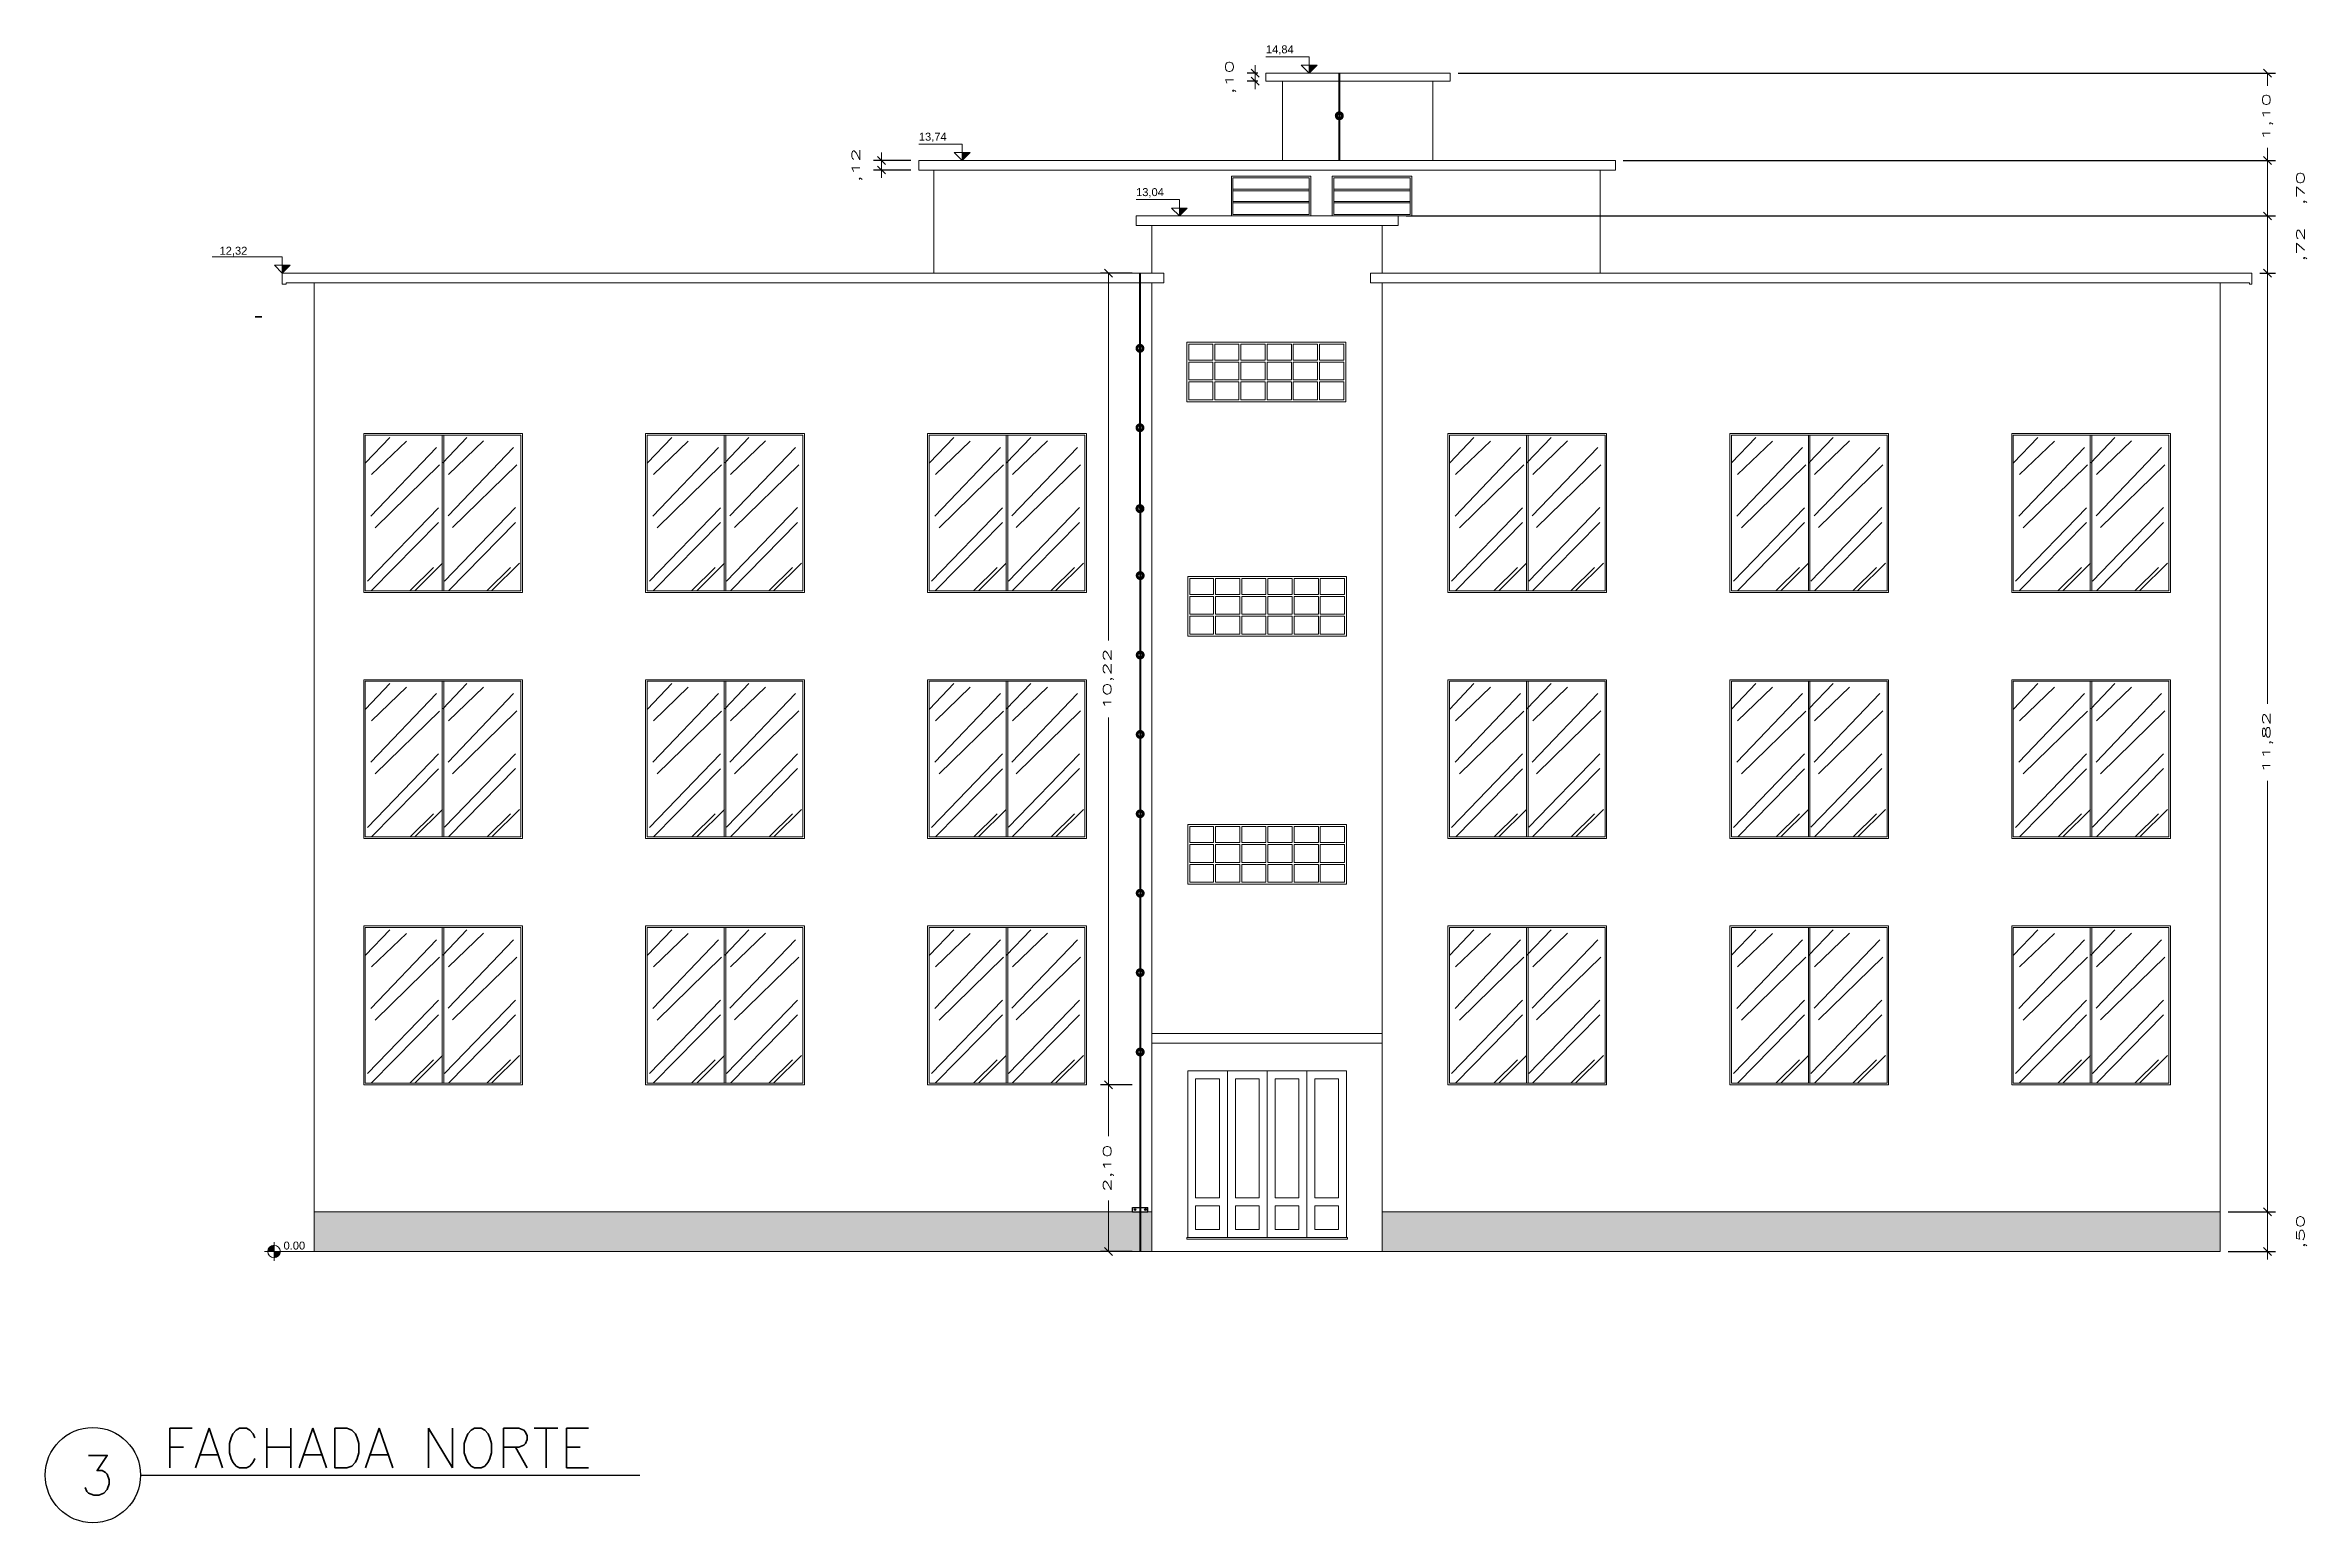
# Model space of a CAD drawing. Extents: x 0 to 11638, y -6007 to 0.
# Drawn here: x 10226.32 to 10254.79, y -3569.98 to -3551.37 of the extents above; entities that cross this region are included whole.
import ezdxf

# ---------------------------------------------------------------- set-up
doc = ezdxf.new("R2010")
doc.units = 0
doc.layers.get('0').update_dxf_attribs({"linetype": 'CONTINUOUS'})
doc.layers.get('Defpoints').update_dxf_attribs({"linetype": 'CONTINUOUS'})
for name, color, linetype in [('ARQ - Cotas', 1, 'CONTINUOUS'), ('ELE-BARRA CHATA ALUMÍNIO', 140, 'CONTINUOUS'), ('ELE-CONECTOR DE EMENDA', 153, 'CONTINUOUS'), ('ELE-CX. INSPEÇÃO', 40, 'CONTINUOUS')]:
    doc.layers.add(name, color=color, linetype=linetype)
doc.layers.add('ARQ - Esquadrias', color=1, linetype='CONTINUOUS', lineweight=9)
doc.layers.add('ELE-FIXADOR GELCAM', color=160, linetype='CONTINUOUS', lineweight=20)
doc.styles.add('Anotação', font='tahoma.ttf', dxfattribs={"height": 0.002})
doc.styles.add('ARIAL', font='arial.ttf')
doc.styles.add('COTA', font='romans.shx', dxfattribs={"width": 2})
doc.styles.add('ROMANS', font='romans.shx', dxfattribs={"height": 0.3})
doc.dimstyles.new('COTA-COMLINHA', dxfattribs={"dimtxt": 0.001, "dimasz": 0.001, "dimexe": 0.001, "dimexo": 0.001, "dimgap": 0.001, "dimtad": 0, "dimzin": 4, "dimtxsty": 'COTA', "dimblk": 'OBLIQUE', "dimcen": 0.001, "dimclrd": 2, "dimclre": 2, "dimclrt": 2, "dimazin": 0, "dimtfac": 1, "dimtmove": 2, "dimatfit": 0, "dimldrblk": 'OBLIQUE', "dimfxl": 1, "dimtfill": 1, "dimtfillclr": 2, "dimlwd": -1, "dimarcsym": 0})

# ---------------------------------------------------------------- blocks, each defined once
blk = doc.blocks.new('_Oblique')
at = {"layer": 'ARQ - Esquadrias', "color": 0, "lineweight": -2}
blk.add_line((-0.5, -0.5), (0.5, 0.5), dxfattribs=at)
blk = doc.blocks.new('*D858')
at = {"layer": 'Defpoints', "color": 0, "lineweight": -2, "ltscale": 0.01, "transparency": 16777216}
for p in [(10239.702, -3564.467), (10240.102, -3564.467), (10240.102, -3566.564)]:
    blk.add_point(p, dxfattribs=at)
at = {"layer": 'ELE-FIXADOR GELCAM', "color": 2, "lineweight": -2, "ltscale": 0.01, "transparency": 16777216}
for p, q in [((10240.002, -3564.467), (10239.602, -3564.467)), ((10240.002, -3566.564), (10239.602, -3566.564))]:
    blk.add_line(p, q, dxfattribs=at)
at = {"layer": 'ELE-FIXADOR GELCAM', "color": 2, "ltscale": 0.01, "transparency": 16777216}
for p, q in [((10239.702, -3564.467), (10239.702, -3565.11)), ((10239.702, -3566.564), (10239.702, -3565.92))]:
    blk.add_line(p, q, dxfattribs=at)
at = {"layer": 'ELE-FIXADOR GELCAM', "color": 2, "ltscale": 0.01, "transparency": 16777216, "xscale": 0.1, "yscale": 0.1, "zscale": 0.1}
for p, rotation in [((10239.702, -3564.467), 90), ((10239.702, -3566.564), 270)]:
    blk.add_blockref('_Oblique', p, dxfattribs=dict(at, rotation=rotation))
at = {"layer": 'ELE-FIXADOR GELCAM', "color": 2, "lineweight": -3, "ltscale": 0.01, "transparency": 16777216, "insert": (10239.702, -3565.515), "char_height": 0.1, "attachment_point": 5, "rotation": 90, "style": 'COTA', "bg_fill": 3, "box_fill_scale": 1.1, "bg_fill_color": 9, "bg_fill_true_color": 13158600, "bg_fill_transparency": 0}
blk.add_mtext('2,10', dxfattribs=at)
blk = doc.blocks.new('*D859')
at = {"layer": 'Defpoints', "color": 0, "lineweight": -2, "ltscale": 0.05, "transparency": 16777216}
for p in [(10239.702, -3554.244), (10240.099, -3554.244), (10240.102, -3564.467)]:
    blk.add_point(p, dxfattribs=at)
at = {"layer": 'ELE-FIXADOR GELCAM', "color": 2, "lineweight": -2, "ltscale": 0.05, "transparency": 16777216}
for p, q in [((10239.999, -3554.244), (10239.602, -3554.244)), ((10240.002, -3564.467), (10239.602, -3564.467))]:
    blk.add_line(p, q, dxfattribs=at)
at = {"layer": 'ELE-FIXADOR GELCAM', "color": 2, "ltscale": 0.05, "transparency": 16777216}
for p, q in [((10239.702, -3554.244), (10239.702, -3558.87)), ((10239.702, -3564.467), (10239.702, -3559.841))]:
    blk.add_line(p, q, dxfattribs=at)
at = {"layer": 'ELE-FIXADOR GELCAM', "color": 2, "ltscale": 0.05, "transparency": 16777216, "xscale": 0.1, "yscale": 0.1, "zscale": 0.1}
for p, rotation in [((10239.702, -3554.244), 90), ((10239.702, -3564.467), 270)]:
    blk.add_blockref('_Oblique', p, dxfattribs=dict(at, rotation=rotation))
at = {"layer": 'ELE-FIXADOR GELCAM', "color": 2, "lineweight": -3, "ltscale": 0.05, "transparency": 16777216, "insert": (10239.702, -3559.355), "char_height": 0.1, "attachment_point": 5, "rotation": 90, "style": 'COTA', "bg_fill": 3, "box_fill_scale": 1.1, "bg_fill_color": 9, "bg_fill_true_color": 13158600, "bg_fill_transparency": 0}
blk.add_mtext('10,22', dxfattribs=at)
blk = doc.blocks.new('*D860')
at = {"layer": 'Defpoints', "color": 0, "lineweight": -2, "ltscale": 0.01, "transparency": 16777216}
for p in [(10253.7, -3566.064), (10254.296, -3566.064), (10253.7, -3566.564)]:
    blk.add_point(p, dxfattribs=at)
at = {"layer": 'ELE-FIXADOR GELCAM', "color": 2, "lineweight": -2, "ltscale": 0.01, "transparency": 16777216}
for p, q in [((10253.8, -3566.064), (10254.396, -3566.064)), ((10253.8, -3566.564), (10254.396, -3566.564))]:
    blk.add_line(p, q, dxfattribs=at)
at = {"layer": 'ELE-FIXADOR GELCAM', "color": 2, "ltscale": 0.01, "transparency": 16777216}
for p, q in [((10254.296, -3566.064), (10254.296, -3565.964)), ((10254.296, -3566.564), (10254.296, -3566.064)), ((10254.296, -3566.564), (10254.296, -3566.664))]:
    blk.add_line(p, q, dxfattribs=at)
at = {"layer": 'ELE-FIXADOR GELCAM', "color": 2, "ltscale": 0.01, "transparency": 16777216, "xscale": 0.1, "yscale": 0.1, "zscale": 0.1}
for p, rotation in [((10254.296, -3566.064), 270), ((10254.296, -3566.564), 90)]:
    blk.add_blockref('_Oblique', p, dxfattribs=dict(at, rotation=rotation))
at = {"layer": 'ELE-FIXADOR GELCAM', "color": 2, "lineweight": -3, "ltscale": 0.01, "transparency": 16777216, "insert": (10254.725, -3566.314), "char_height": 0.1, "attachment_point": 5, "rotation": 90, "style": 'COTA', "bg_fill": 3, "box_fill_scale": 1.1, "bg_fill_color": 9, "bg_fill_true_color": 13158600, "bg_fill_transparency": 0}
blk.add_mtext(',50', dxfattribs=at)
blk = doc.blocks.new('*D861')
at = {"layer": 'Defpoints', "color": 0, "lineweight": -2, "ltscale": 0.01, "transparency": 16777216}
for p in [(10254.1, -3554.244), (10254.296, -3554.244), (10253.7, -3566.064)]:
    blk.add_point(p, dxfattribs=at)
at = {"layer": 'ELE-FIXADOR GELCAM', "color": 2, "lineweight": -2, "ltscale": 0.01, "transparency": 16777216}
for p, q in [((10254.2, -3554.244), (10254.396, -3554.244)), ((10253.8, -3566.064), (10254.396, -3566.064))]:
    blk.add_line(p, q, dxfattribs=at)
at = {"layer": 'ELE-FIXADOR GELCAM', "color": 2, "ltscale": 0.01, "transparency": 16777216}
for p, q in [((10254.296, -3554.244), (10254.296, -3559.668)), ((10254.296, -3566.064), (10254.296, -3560.639))]:
    blk.add_line(p, q, dxfattribs=at)
at = {"layer": 'ELE-FIXADOR GELCAM', "color": 2, "ltscale": 0.01, "transparency": 16777216, "xscale": 0.1, "yscale": 0.1, "zscale": 0.1}
for p, rotation in [((10254.296, -3554.244), 90), ((10254.296, -3566.064), 270)]:
    blk.add_blockref('_Oblique', p, dxfattribs=dict(at, rotation=rotation))
at = {"layer": 'ELE-FIXADOR GELCAM', "color": 2, "lineweight": -3, "ltscale": 0.01, "transparency": 16777216, "insert": (10254.296, -3560.154), "char_height": 0.1, "attachment_point": 5, "rotation": 90, "style": 'COTA', "bg_fill": 3, "box_fill_scale": 1.1, "bg_fill_color": 9, "bg_fill_true_color": 13158600, "bg_fill_transparency": 0}
blk.add_mtext('11,82', dxfattribs=at)
blk = doc.blocks.new('*D862')
at = {"layer": 'Defpoints', "color": 0, "lineweight": -2, "ltscale": 0.01, "transparency": 16777216}
for p in [(10243.35, -3553.524), (10254.296, -3553.524), (10254.1, -3554.244)]:
    blk.add_point(p, dxfattribs=at)
at = {"layer": 'ELE-FIXADOR GELCAM', "color": 2, "lineweight": -2, "ltscale": 0.01, "transparency": 16777216}
for p, q in [((10243.45, -3553.524), (10254.396, -3553.524)), ((10254.2, -3554.244), (10254.396, -3554.244))]:
    blk.add_line(p, q, dxfattribs=at)
at = {"layer": 'ELE-FIXADOR GELCAM', "color": 2, "ltscale": 0.01, "transparency": 16777216}
for p, q in [((10254.296, -3553.524), (10254.296, -3553.424)), ((10254.296, -3554.244), (10254.296, -3553.524)), ((10254.296, -3554.244), (10254.296, -3554.344))]:
    blk.add_line(p, q, dxfattribs=at)
at = {"layer": 'ELE-FIXADOR GELCAM', "color": 2, "ltscale": 0.01, "transparency": 16777216, "xscale": 0.1, "yscale": 0.1, "zscale": 0.1}
for p, rotation in [((10254.296, -3553.524), 270), ((10254.296, -3554.244), 90)]:
    blk.add_blockref('_Oblique', p, dxfattribs=dict(at, rotation=rotation))
at = {"layer": 'ELE-FIXADOR GELCAM', "color": 2, "lineweight": -3, "ltscale": 0.01, "transparency": 16777216, "insert": (10254.725, -3553.884), "char_height": 0.1, "attachment_point": 5, "rotation": 90, "style": 'COTA', "bg_fill": 3, "box_fill_scale": 1.1, "bg_fill_color": 9, "bg_fill_true_color": 13158600, "bg_fill_transparency": 0}
blk.add_mtext(',72', dxfattribs=at)
blk = doc.blocks.new('*D863')
at = {"layer": 'Defpoints', "color": 0, "lineweight": -2, "ltscale": 0.01, "transparency": 16777216}
for p in [(10246.085, -3552.825), (10254.296, -3552.825), (10243.35, -3553.524)]:
    blk.add_point(p, dxfattribs=at)
at = {"layer": 'ELE-FIXADOR GELCAM', "color": 2, "lineweight": -2, "ltscale": 0.01, "transparency": 16777216}
for p, q in [((10246.185, -3552.825), (10254.396, -3552.825)), ((10243.45, -3553.524), (10254.396, -3553.524))]:
    blk.add_line(p, q, dxfattribs=at)
at = {"layer": 'ELE-FIXADOR GELCAM', "color": 2, "ltscale": 0.01, "transparency": 16777216}
for p, q in [((10254.296, -3552.825), (10254.296, -3552.725)), ((10254.296, -3553.524), (10254.296, -3552.825)), ((10254.296, -3553.524), (10254.296, -3553.624))]:
    blk.add_line(p, q, dxfattribs=at)
at = {"layer": 'ELE-FIXADOR GELCAM', "color": 2, "ltscale": 0.01, "transparency": 16777216, "xscale": 0.1, "yscale": 0.1, "zscale": 0.1}
for p, rotation in [((10254.296, -3552.825), 270), ((10254.296, -3553.524), 90)]:
    blk.add_blockref('_Oblique', p, dxfattribs=dict(at, rotation=rotation))
at = {"layer": 'ELE-FIXADOR GELCAM', "color": 2, "lineweight": -3, "ltscale": 0.01, "transparency": 16777216, "insert": (10254.725, -3553.174), "char_height": 0.1, "attachment_point": 5, "rotation": 90, "style": 'COTA', "bg_fill": 3, "box_fill_scale": 1.1, "bg_fill_color": 9, "bg_fill_true_color": 13158600, "bg_fill_transparency": 0}
blk.add_mtext(',70', dxfattribs=at)
blk = doc.blocks.new('*D864')
at = {"layer": 'Defpoints', "color": 0, "lineweight": -2, "ltscale": 0.01, "transparency": 16777216}
for p in [(10244.005, -3551.725), (10254.296, -3551.725), (10246.085, -3552.825)]:
    blk.add_point(p, dxfattribs=at)
at = {"layer": 'ELE-FIXADOR GELCAM', "color": 2, "lineweight": -2, "ltscale": 0.01, "transparency": 16777216}
for p, q in [((10244.105, -3551.725), (10254.396, -3551.725)), ((10246.185, -3552.825), (10254.396, -3552.825))]:
    blk.add_line(p, q, dxfattribs=at)
at = {"layer": 'ELE-FIXADOR GELCAM', "color": 2, "ltscale": 0.01, "transparency": 16777216}
for p, q in [((10254.296, -3551.725), (10254.296, -3551.885)), ((10254.296, -3552.825), (10254.296, -3552.666))]:
    blk.add_line(p, q, dxfattribs=at)
at = {"layer": 'ELE-FIXADOR GELCAM', "color": 2, "ltscale": 0.01, "transparency": 16777216, "xscale": 0.1, "yscale": 0.1, "zscale": 0.1}
for p, rotation in [((10254.296, -3551.725), 90), ((10254.296, -3552.825), 270)]:
    blk.add_blockref('_Oblique', p, dxfattribs=dict(at, rotation=rotation))
at = {"layer": 'ELE-FIXADOR GELCAM', "color": 2, "lineweight": -3, "ltscale": 0.01, "transparency": 16777216, "insert": (10254.296, -3552.275), "char_height": 0.1, "attachment_point": 5, "rotation": 90, "style": 'COTA', "bg_fill": 3, "box_fill_scale": 1.1, "bg_fill_color": 9, "bg_fill_true_color": 13158600, "bg_fill_transparency": 0}
blk.add_mtext('1,10', dxfattribs=at)
blk = doc.blocks.new('*D865')
at = {"layer": 'Defpoints', "color": 0, "lineweight": -2, "ltscale": 0.01, "transparency": 16777216}
for p in [(10241.549, -3551.825), (10241.685, -3551.725), (10241.685, -3551.825)]:
    blk.add_point(p, dxfattribs=at)
at = {"layer": 'ELE-FIXADOR GELCAM', "color": 2, "ltscale": 0.01, "transparency": 16777216}
for p, q in [((10241.549, -3551.725), (10241.549, -3551.625)), ((10241.549, -3551.725), (10241.549, -3551.825)), ((10241.549, -3551.825), (10241.549, -3551.925))]:
    blk.add_line(p, q, dxfattribs=at)
at = {"layer": 'ELE-FIXADOR GELCAM', "color": 2, "lineweight": -2, "ltscale": 0.01, "transparency": 16777216}
for p, q in [((10241.585, -3551.725), (10241.449, -3551.725)), ((10241.585, -3551.825), (10241.449, -3551.825))]:
    blk.add_line(p, q, dxfattribs=at)
at = {"layer": 'ELE-FIXADOR GELCAM', "color": 2, "ltscale": 0.01, "transparency": 16777216, "xscale": 0.1, "yscale": 0.1, "zscale": 0.1}
for p, rotation in [((10241.549, -3551.725), 270), ((10241.549, -3551.825), 90)]:
    blk.add_blockref('_Oblique', p, dxfattribs=dict(at, rotation=rotation))
at = {"layer": 'ELE-FIXADOR GELCAM', "color": 2, "lineweight": -3, "ltscale": 0.01, "transparency": 16777216, "insert": (10241.24, -3551.775), "char_height": 0.1, "attachment_point": 5, "rotation": 90, "style": 'COTA', "bg_fill": 3, "box_fill_scale": 1.1, "bg_fill_color": 9, "bg_fill_true_color": 13158600, "bg_fill_transparency": 0}
blk.add_mtext(',10', dxfattribs=at)
blk = doc.blocks.new('*D866')
at = {"layer": 'Defpoints', "color": 0, "lineweight": -2, "ltscale": 0.01, "transparency": 16777216}
for p in [(10237.315, -3552.825), (10236.846, -3552.945), (10237.315, -3552.945)]:
    blk.add_point(p, dxfattribs=at)
at = {"layer": 'ELE-FIXADOR GELCAM', "color": 2, "lineweight": -2, "ltscale": 0.01, "transparency": 16777216}
for p, q in [((10237.215, -3552.825), (10236.746, -3552.825)), ((10237.215, -3552.945), (10236.746, -3552.945))]:
    blk.add_line(p, q, dxfattribs=at)
at = {"layer": 'ELE-FIXADOR GELCAM', "color": 2, "ltscale": 0.01, "transparency": 16777216}
for p, q in [((10236.846, -3552.825), (10236.846, -3552.725)), ((10236.846, -3552.825), (10236.846, -3552.945)), ((10236.846, -3552.945), (10236.846, -3553.045))]:
    blk.add_line(p, q, dxfattribs=at)
at = {"layer": 'ELE-FIXADOR GELCAM', "color": 2, "ltscale": 0.01, "transparency": 16777216, "xscale": 0.1, "yscale": 0.1, "zscale": 0.1}
for p, rotation in [((10236.846, -3552.825), 270), ((10236.846, -3552.945), 90)]:
    blk.add_blockref('_Oblique', p, dxfattribs=dict(at, rotation=rotation))
at = {"layer": 'ELE-FIXADOR GELCAM', "color": 2, "lineweight": -3, "ltscale": 0.01, "transparency": 16777216, "insert": (10236.537, -3552.885), "char_height": 0.1, "attachment_point": 5, "rotation": 90, "style": 'COTA', "bg_fill": 3, "box_fill_scale": 1.1, "bg_fill_color": 9, "bg_fill_true_color": 13158600, "bg_fill_transparency": 0}
blk.add_mtext(',12', dxfattribs=at)

msp = doc.modelspace()

# ---------------------------------------------------------------- hatches: boundary and pattern name
at = {"lineweight": 5}
h = msp.add_hatch(dxfattribs=at)
h.set_pattern_fill('GRAVEL', color=0, scale=0.065)
h.set_pattern_definition([(228.0127875, (7552.63815, -5570.7513), (-13.208000001, -14.858999999), [0.2221189, -21.9898144]), (184.969741, (7552.48956, -5570.9164), (19.8119999922, 1.651000094), [0.3811631, -37.7351318]), (132.510447, (7552.10983, -5570.94942), (16.510000007, -18.1609999937), [0.268763, -26.6075698]), (267.273689, (7551.46594, -5571.36217), (1.6510000035, 33.0199999998), [0.3471029, -34.3631843]), (292.8336542, (7551.44943, -5571.70888), (-8.2550000007, 19.8119999997), [0.3403619, -33.695875]), (357.273689, (7551.58151, -5572.02257), (-33.0199999998, 1.6510000035), [0.3471029, -34.3631843]), (37.6942405, (7551.92822, -5572.03908), (-21.462999999, -16.5100000012), [0.4590259, -45.44352495]), (72.2553284, (7552.29144, -5571.75841), (11.5570000031, 36.321999999), [0.4333677, -42.9034168]), (121.4295656, (7552.42352, -5571.34566), (-13.2080000019, 21.4629999988), [0.34827845, -34.4796047]), (175.2363583, (7552.24191, -5571.04848), (18.161, -1.651000003), [0.3976136, -19.483059]), (222.3974378, (7551.84567, -5571.01546), (-19.8119999994, -18.1610000007), [0.51420065, -50.9059021]), (138.814075, (7553.10043, -5571.37868), (-11.556999999, 9.906000001), [0.17550295, -17.3748678]), (171.4692344, (7552.96835, -5571.26311), (21.4630000006, -3.3019999963), [0.3338933, -33.05551535]), (225, (7552.6382, -5571.2136), (-2e-16, -1.651), [0.2334861, -2.1013805]), (203.1985905, (7552.52258, -5571.01546), (8.255, 3.302), [0.12573686, -12.4479045]), (291.80141, (7552.407, -5571.065), (-1.651, 4.953), [0.17781765, -8.71308944]), (30.963757, (7552.47305, -5571.2301), (4.953, 3.302), [0.2888078, -9.3380938]), (161.565051, (7552.7207, -5571.0815), (3.302, -1.651), [0.20883664, -5.0120838]), (16.3895403, (7551.44943, -5571.06499), (16.51, 4.953), [0.2925572, -28.9632373]), (70.346176, (7551.7301, -5570.98244), (-6.6040000006, -18.1609999998), [0.2454393, -24.2984402]), (293.1985905, (7552.7207, -5570.7513), (-3.302, 8.255), [0.2514721, -12.3221693]), (343.6104597, (7552.81976, -5570.98244), (-16.5100000003, 4.9529999988), [0.2925572, -28.9632373]), (339.443955, (7551.44943, -5572.08861), (-8.255, 3.302), [0.2821229, -13.8240273]), (294.7751406, (7551.71359, -5572.18767), (-8.25500001, 18.1609999955), [0.2363869, -23.4023357]), (66.8014095, (7552.73721, -5572.4023), (3.302, 8.255), [0.2514721, -12.3221693]), (17.3540246, (7552.83627, -5572.17116), (-21.4629999996, -6.6040000014), [0.2767588, -27.3990444]), (69.443955, (7551.92822, -5572.4023), (-3.302, -8.255), [0.1410614, -13.96508874]), (101.309932, (7552.63815, -5572.4023), (-1.651, 6.604), [0.0841845, -8.3342967]), (165.963757, (7552.62164, -5572.31975), (4.953, -1.651), [0.3403619, -6.4668855]), (186.009006, (7552.29144, -5572.2372), (16.51, 1.6510000009), [0.31542355, -31.2268872]), (303.690068, (7552.47305, -5571.3787), (-1.651, 3.302), [0.2381105, -5.7146546]), (353.1572266, (7552.60513, -5571.5768), (28.0670000002, -3.3019999985), [0.4157119, -41.1554059]), (60.945396, (7553.01788, -5571.62633), (-6.604, -11.557), [0.16998036, -16.828105]), (90, (7553.1004, -5571.4777), (-1.651, 1.651), [0.09906, -1.55194]), (120.256437, (7552.25842, -5572.18767), (6.603999999, -11.5570000005), [0.2293635, -22.7070615]), (48.0127875, (7552.14285, -5571.98955), (13.208000001, 14.858999999), [0.4442379, -21.7676954]), (0, (7552.44, -5571.6594), (1.651, 1.651), [0.42926, -1.22174]), (325.3048465, (7552.86929, -5571.65935), (16.5100000063, -11.556999991), [0.2610462, -25.8435559]), (254.054604, (7553.08392, -5571.80794), (-1.651, -6.604), [0.2403889, -11.7790725]), (207.6459754, (7553.01788, -5572.03908), (-31.3690000012, -16.5099999978), [0.3913943, -38.7481019]), (175.4260787, (7552.67117, -5572.22069), (-21.463, 1.651), [0.41406915, -40.9928002])])
h.paths.add_polyline_path([(10240.25, -3566.064), (10229.7, -3566.064), (10229.7, -3566.564), (10240.25, -3566.564)])
h.paths.add_polyline_path([(10243.15, -3566.064), (10243.15, -3566.564), (10253.7, -3566.564), (10253.7, -3566.064)])
at = {"layer": 'ARQ - Cotas', "lineweight": 5, "ltscale": 0.001}
h = msp.add_hatch(color=256, dxfattribs=at)
h.dxf.hatch_style = 1
h.paths.add_polyline_path([(10242.23, -3551.625), (10242.23, -3551.725), (10242.33, -3551.625)])
h = msp.add_hatch(color=256, dxfattribs=at)
h.dxf.hatch_style = 1
h.paths.add_polyline_path([(10240.595, -3553.424), (10240.595, -3553.524), (10240.695, -3553.424)])
h = msp.add_hatch(color=256, dxfattribs=at)
h.dxf.hatch_style = 1
h.paths.add_polyline_path([(10229.3, -3554.144), (10229.3, -3554.244), (10229.4, -3554.144)])
h = msp.add_hatch(color=256, dxfattribs=at)
edge = h.paths.add_edge_path()
edge.add_arc((10229.197, -3566.564), 0.0794, 90, 180)
edge.add_line((10229.118, -3566.564), (10229.197, -3566.564))
edge.add_line((10229.197, -3566.564), (10229.197, -3566.484))
h = msp.add_hatch(color=256, dxfattribs=at)
edge = h.paths.add_edge_path()
edge.add_arc((10229.197, -3566.564), 0.0794, 270, 360)
edge.add_line((10229.277, -3566.564), (10229.197, -3566.564))
edge.add_line((10229.197, -3566.564), (10229.197, -3566.643))
at = {"layer": 'ELE-FIXADOR GELCAM', "lineweight": 5, "ltscale": 0.001}
h = msp.add_hatch(color=0, dxfattribs=at)
h.dxf.hatch_style = 1
h.paths.add_polyline_path([(10237.86, -3552.725), (10237.86, -3552.825), (10237.96, -3552.725)])

# ---------------------------------------------------------------- linework, layer by layer
at = {"color": 0, "lineweight": 5}
for p, q in [((10241.685, -3551.825), (10241.685, -3551.725)), ((10241.685, -3551.725), (10244.005, -3551.725)), ((10241.895, -3551.825), (10241.685, -3551.825)), ((10243.785, -3551.825), (10241.895, -3551.825)), ((10241.895, -3551.825), (10241.895, -3552.825)), ((10243.785, -3552.825), (10243.785, -3551.825)), ((10244.005, -3551.825), (10243.785, -3551.825)), ((10244.005, -3551.725), (10244.005, -3551.825)), ((10237.315, -3552.945), (10237.315, -3552.825)), ((10237.315, -3552.825), (10246.085, -3552.825)), ((10246.085, -3552.825), (10246.085, -3552.945)), ((10246.085, -3552.945), (10237.315, -3552.945)), ((10237.505, -3552.945), (10237.505, -3554.244)), ((10241.25, -3553.524), (10241.25, -3553.024)), ((10241.25, -3553.024), (10242.25, -3553.024)), ((10241.27, -3553.504), (10241.27, -3553.044)), ((10241.27, -3553.044), (10242.23, -3553.044)), ((10242.23, -3553.044), (10242.23, -3553.504)), ((10242.25, -3553.024), (10242.25, -3553.524)), ((10242.52, -3553.524), (10242.52, -3553.024)), ((10242.52, -3553.024), (10243.52, -3553.024)), ((10242.54, -3553.504), (10242.54, -3553.044)), ((10242.54, -3553.044), (10243.5, -3553.044)), ((10243.5, -3553.044), (10243.5, -3553.504)), ((10243.52, -3553.024), (10243.52, -3553.524)), ((10245.895, -3552.995), (10245.895, -3552.945)), ((10245.895, -3552.995), (10245.895, -3554.244)), ((10241.27, -3553.187), (10242.23, -3553.187)), ((10241.27, -3553.207), (10242.23, -3553.207)), ((10241.27, -3553.34), (10242.23, -3553.34)), ((10241.27, -3553.36), (10242.23, -3553.36)), ((10242.54, -3553.187), (10243.5, -3553.187)), ((10242.54, -3553.207), (10243.5, -3553.207)), ((10242.54, -3553.34), (10243.5, -3553.34)), ((10242.54, -3553.36), (10243.5, -3553.36)), ((10240.05, -3553.524), (10243.52, -3553.524)), ((10240.05, -3553.524), (10240.1, -3553.524)), ((10240.05, -3553.524), (10240.05, -3553.644)), ((10240.25, -3553.644), (10240.05, -3553.644)), ((10240.25, -3554.244), (10240.25, -3553.644)), ((10240.25, -3553.644), (10243.15, -3553.644)), ((10242.25, -3553.524), (10241.25, -3553.524)), ((10242.23, -3553.504), (10241.27, -3553.504)), ((10243.5, -3553.504), (10242.54, -3553.504)), ((10243.15, -3554.244), (10243.15, -3553.644)), ((10243.15, -3553.644), (10243.35, -3553.644)), ((10243.35, -3553.524), (10243.35, -3553.644)), ((10229.3, -3554.364), (10229.3, -3554.244)), ((10229.3, -3554.244), (10240.4, -3554.244)), ((10240.4, -3554.364), (10240.4, -3554.244)), ((10243, -3554.244), (10254.1, -3554.244)), ((10243, -3554.364), (10243, -3554.244)), ((10254.1, -3554.244), (10254.1, -3554.364)), ((10229.3, -3554.364), (10229.3, -3554.384)), ((10229.3, -3554.384), (10229.33, -3554.384)), ((10229.33, -3554.384), (10229.35, -3554.384)), ((10229.7, -3554.364), (10229.35, -3554.364)), ((10229.35, -3554.384), (10229.35, -3554.364)), ((10229.7, -3554.364), (10240.4, -3554.364)), ((10240.25, -3566.564), (10240.25, -3554.364)), ((10240.25, -3554.364), (10240.4, -3554.364)), ((10243, -3554.364), (10253.7, -3554.364)), ((10243.15, -3554.364), (10243, -3554.364)), ((10243.15, -3566.564), (10243.15, -3554.364)), ((10253.7, -3554.364), (10253.7, -3566.564)), ((10254.07, -3554.364), (10253.7, -3554.364)), ((10254.07, -3554.384), (10254.07, -3554.364)), ((10254.1, -3554.384), (10254.07, -3554.384)), ((10254.1, -3554.364), (10254.1, -3554.384)), ((10242.69, -3555.114), (10240.69, -3555.114)), ((10242.69, -3555.114), (10240.69, -3555.114)), ((10240.69, -3555.114), (10240.69, -3555.864)), ((10241.015, -3555.139), (10240.715, -3555.139)), ((10240.715, -3555.139), (10240.715, -3555.339)), ((10240.715, -3555.339), (10241.015, -3555.339)), ((10240.715, -3555.364), (10240.715, -3555.589)), ((10240.715, -3555.364), (10241.015, -3555.364)), ((10241.015, -3555.339), (10241.015, -3555.139)), ((10241.015, -3555.589), (10241.015, -3555.364)), ((10241.345, -3555.139), (10241.04, -3555.139)), ((10241.04, -3555.339), (10241.04, -3555.139)), ((10241.04, -3555.339), (10241.345, -3555.339)), ((10241.04, -3555.589), (10241.04, -3555.364)), ((10241.04, -3555.364), (10241.345, -3555.364)), ((10241.345, -3555.139), (10241.345, -3555.339)), ((10241.345, -3555.364), (10241.345, -3555.589)), ((10241.675, -3555.139), (10241.37, -3555.139)), ((10241.37, -3555.139), (10241.37, -3555.339)), ((10241.37, -3555.339), (10241.675, -3555.339)), ((10241.37, -3555.364), (10241.37, -3555.589)), ((10241.37, -3555.364), (10241.675, -3555.364)), ((10241.675, -3555.339), (10241.675, -3555.139)), ((10241.675, -3555.589), (10241.675, -3555.364)), ((10242.005, -3555.139), (10241.7, -3555.139)), ((10241.7, -3555.339), (10241.7, -3555.139)), ((10241.7, -3555.339), (10242.005, -3555.339)), ((10241.7, -3555.589), (10241.7, -3555.364)), ((10241.7, -3555.364), (10242.005, -3555.364)), ((10242.005, -3555.139), (10242.005, -3555.339)), ((10242.005, -3555.364), (10242.005, -3555.589)), ((10242.335, -3555.139), (10242.03, -3555.139)), ((10242.03, -3555.139), (10242.03, -3555.339)), ((10242.03, -3555.339), (10242.335, -3555.339)), ((10242.03, -3555.364), (10242.03, -3555.589)), ((10242.03, -3555.364), (10242.335, -3555.364)), ((10242.335, -3555.339), (10242.335, -3555.139)), ((10242.335, -3555.589), (10242.335, -3555.364)), ((10242.665, -3555.139), (10242.36, -3555.139)), ((10242.36, -3555.339), (10242.36, -3555.139)), ((10242.36, -3555.339), (10242.665, -3555.339)), ((10242.36, -3555.589), (10242.36, -3555.364)), ((10242.36, -3555.364), (10242.665, -3555.364)), ((10242.665, -3555.339), (10242.665, -3555.139)), ((10242.665, -3555.589), (10242.665, -3555.364)), ((10242.69, -3555.864), (10242.69, -3555.114)), ((10241.015, -3555.589), (10240.715, -3555.589)), ((10240.715, -3555.614), (10240.715, -3555.839)), ((10241.015, -3555.614), (10240.715, -3555.614)), ((10241.015, -3555.839), (10241.015, -3555.614)), ((10241.345, -3555.589), (10241.04, -3555.589)), ((10241.04, -3555.839), (10241.04, -3555.614)), ((10241.345, -3555.614), (10241.04, -3555.614)), ((10241.345, -3555.614), (10241.345, -3555.839)), ((10241.675, -3555.589), (10241.37, -3555.589)), ((10241.37, -3555.614), (10241.37, -3555.839)), ((10241.675, -3555.614), (10241.37, -3555.614)), ((10241.675, -3555.839), (10241.675, -3555.614)), ((10242.005, -3555.589), (10241.7, -3555.589)), ((10241.7, -3555.839), (10241.7, -3555.614)), ((10241.7, -3555.614), (10242.005, -3555.614)), ((10242.005, -3555.614), (10242.005, -3555.839)), ((10242.335, -3555.589), (10242.03, -3555.589)), ((10242.03, -3555.614), (10242.03, -3555.839)), ((10242.03, -3555.614), (10242.335, -3555.614)), ((10242.335, -3555.839), (10242.335, -3555.614)), ((10242.665, -3555.589), (10242.36, -3555.589)), ((10242.36, -3555.839), (10242.36, -3555.614)), ((10242.36, -3555.614), (10242.665, -3555.614)), ((10242.665, -3555.839), (10242.665, -3555.614)), ((10240.69, -3555.864), (10242.69, -3555.864)), ((10240.715, -3555.839), (10241.015, -3555.839)), ((10241.04, -3555.839), (10241.345, -3555.839)), ((10241.37, -3555.839), (10241.675, -3555.839)), ((10242.005, -3555.839), (10241.7, -3555.839)), ((10242.335, -3555.839), (10242.03, -3555.839)), ((10242.665, -3555.839), (10242.36, -3555.839)), ((10232.325, -3556.264), (10230.325, -3556.264)), ((10232.325, -3556.264), (10230.325, -3556.264)), ((10232.325, -3556.264), (10230.325, -3556.264)), ((10230.325, -3556.264), (10230.325, -3558.264)), ((10232.305, -3556.284), (10230.345, -3556.284)), ((10230.345, -3556.284), (10230.345, -3558.244)), ((10230.349, -3556.633), (10230.654, -3556.313)), ((10230.416, -3557.302), (10231.242, -3556.439)), ((10230.423, -3556.781), (10230.862, -3556.358)), ((10231.315, -3558.244), (10231.315, -3556.284)), ((10231.32, -3556.632), (10231.625, -3556.312)), ((10231.335, -3558.244), (10231.335, -3556.284)), ((10231.387, -3557.301), (10232.213, -3556.438)), ((10231.394, -3556.78), (10231.833, -3556.357)), ((10232.305, -3558.244), (10232.305, -3556.284)), ((10232.325, -3558.264), (10232.325, -3556.264)), ((10235.875, -3556.264), (10233.875, -3556.264)), ((10235.875, -3556.264), (10233.875, -3556.264)), ((10233.875, -3558.264), (10233.875, -3556.264)), ((10233.875, -3556.264), (10235.875, -3556.264)), ((10235.875, -3556.264), (10233.875, -3556.264)), ((10235.875, -3556.264), (10233.875, -3556.264)), ((10235.875, -3556.264), (10233.875, -3556.264)), ((10233.875, -3556.264), (10233.875, -3558.264)), ((10235.855, -3556.284), (10233.895, -3556.284)), ((10233.895, -3556.284), (10233.895, -3558.244)), ((10233.899, -3556.633), (10234.204, -3556.313)), ((10233.966, -3557.302), (10234.792, -3556.439)), ((10233.973, -3556.781), (10234.412, -3556.358)), ((10234.865, -3558.244), (10234.865, -3556.284)), ((10234.87, -3556.632), (10235.175, -3556.312)), ((10234.885, -3558.244), (10234.885, -3556.284)), ((10234.937, -3557.301), (10235.763, -3556.438)), ((10234.944, -3556.78), (10235.383, -3556.357)), ((10235.855, -3558.244), (10235.855, -3556.284)), ((10235.875, -3556.264), (10235.875, -3558.264)), ((10235.875, -3558.264), (10235.875, -3556.264)), ((10239.425, -3556.264), (10237.425, -3556.264)), ((10239.425, -3556.264), (10237.425, -3556.264)), ((10237.425, -3558.264), (10237.425, -3556.264)), ((10237.425, -3556.264), (10239.425, -3556.264)), ((10239.425, -3556.264), (10237.425, -3556.264)), ((10239.425, -3556.264), (10237.425, -3556.264)), ((10239.425, -3556.264), (10237.425, -3556.264)), ((10237.425, -3556.264), (10237.425, -3558.264)), ((10239.405, -3556.284), (10237.445, -3556.284)), ((10237.445, -3556.284), (10237.445, -3558.244)), ((10237.449, -3556.633), (10237.754, -3556.313)), ((10237.516, -3557.302), (10238.342, -3556.439)), ((10237.523, -3556.781), (10237.962, -3556.358)), ((10238.415, -3558.244), (10238.415, -3556.284)), ((10238.42, -3556.632), (10238.725, -3556.312)), ((10238.435, -3558.244), (10238.435, -3556.284)), ((10238.487, -3557.301), (10239.313, -3556.438)), ((10238.494, -3556.78), (10238.933, -3556.357)), ((10239.405, -3558.244), (10239.405, -3556.284)), ((10239.425, -3556.264), (10239.425, -3558.264)), ((10239.425, -3558.264), (10239.425, -3556.264)), ((10245.975, -3556.264), (10243.975, -3556.264)), ((10245.975, -3556.264), (10243.975, -3556.264)), ((10245.975, -3556.264), (10243.975, -3556.264)), ((10243.975, -3556.264), (10243.975, -3558.264)), ((10245.955, -3556.284), (10243.995, -3556.284)), ((10243.995, -3556.284), (10243.995, -3558.244)), ((10243.999, -3556.633), (10244.304, -3556.313)), ((10244.066, -3557.302), (10244.892, -3556.439)), ((10244.073, -3556.781), (10244.512, -3556.358)), ((10244.97, -3556.632), (10245.275, -3556.312)), ((10245.037, -3557.301), (10245.863, -3556.438)), ((10245.044, -3556.78), (10245.483, -3556.357)), ((10245.955, -3558.244), (10245.955, -3556.284)), ((10245.975, -3558.264), (10245.975, -3556.264)), ((10249.525, -3556.264), (10247.525, -3556.264)), ((10249.525, -3556.264), (10247.525, -3556.264)), ((10249.525, -3556.264), (10247.525, -3556.264)), ((10247.525, -3556.264), (10247.525, -3558.264)), ((10249.505, -3556.284), (10247.545, -3556.284)), ((10247.545, -3556.284), (10247.545, -3558.244)), ((10247.549, -3556.633), (10247.854, -3556.313)), ((10247.616, -3557.302), (10248.442, -3556.439)), ((10247.623, -3556.781), (10248.062, -3556.358)), ((10248.52, -3556.632), (10248.825, -3556.312)), ((10248.587, -3557.301), (10249.413, -3556.438)), ((10248.594, -3556.78), (10249.033, -3556.357)), ((10249.505, -3558.244), (10249.505, -3556.284)), ((10249.525, -3558.264), (10249.525, -3556.264)), ((10253.075, -3556.264), (10251.075, -3556.264)), ((10253.075, -3556.264), (10251.075, -3556.264)), ((10253.075, -3556.264), (10251.075, -3556.264)), ((10251.075, -3556.264), (10251.075, -3558.264)), ((10253.055, -3556.284), (10251.095, -3556.284)), ((10251.095, -3556.284), (10251.095, -3558.244)), ((10251.099, -3556.633), (10251.404, -3556.313)), ((10251.166, -3557.302), (10251.992, -3556.439)), ((10251.173, -3556.781), (10251.612, -3556.358)), ((10252.07, -3556.632), (10252.375, -3556.312)), ((10252.137, -3557.301), (10252.963, -3556.438)), ((10252.144, -3556.78), (10252.583, -3556.357)), ((10253.055, -3558.244), (10253.055, -3556.284)), ((10253.075, -3558.264), (10253.075, -3556.264)), ((10230.471, -3557.449), (10231.281, -3556.659)), ((10231.442, -3557.448), (10232.252, -3556.657)), ((10234.021, -3557.449), (10234.831, -3556.659)), ((10234.992, -3557.448), (10235.802, -3556.657)), ((10237.571, -3557.449), (10238.381, -3556.659)), ((10238.542, -3557.448), (10239.352, -3556.657)), ((10244.121, -3557.449), (10244.931, -3556.659)), ((10245.092, -3557.448), (10245.902, -3556.657)), ((10247.671, -3557.449), (10248.481, -3556.659)), ((10248.642, -3557.448), (10249.452, -3556.657)), ((10251.221, -3557.449), (10252.031, -3556.659)), ((10252.192, -3557.448), (10253.002, -3556.657)), ((10230.373, -3558.123), (10231.267, -3557.198)), ((10230.425, -3558.241), (10231.267, -3557.384)), ((10231.344, -3558.122), (10232.238, -3557.197)), ((10231.396, -3558.24), (10232.238, -3557.383)), ((10233.923, -3558.123), (10234.817, -3557.198)), ((10233.975, -3558.241), (10234.817, -3557.384)), ((10234.894, -3558.122), (10235.788, -3557.197)), ((10234.946, -3558.24), (10235.788, -3557.383)), ((10237.473, -3558.123), (10238.367, -3557.198)), ((10237.525, -3558.241), (10238.367, -3557.384)), ((10238.444, -3558.122), (10239.338, -3557.197)), ((10238.496, -3558.24), (10239.338, -3557.383)), ((10244.023, -3558.123), (10244.917, -3557.198)), ((10244.075, -3558.241), (10244.917, -3557.384)), ((10244.994, -3558.122), (10245.888, -3557.197)), ((10245.046, -3558.24), (10245.888, -3557.383)), ((10247.573, -3558.123), (10248.467, -3557.198)), ((10247.625, -3558.241), (10248.467, -3557.384)), ((10248.544, -3558.122), (10249.438, -3557.197)), ((10248.596, -3558.24), (10249.438, -3557.383)), ((10251.123, -3558.123), (10252.017, -3557.198)), ((10251.175, -3558.241), (10252.017, -3557.384)), ((10252.094, -3558.122), (10252.988, -3557.197)), ((10252.146, -3558.24), (10252.988, -3557.383)), ((10230.908, -3558.242), (10231.202, -3557.952)), ((10230.968, -3558.243), (10231.316, -3557.897)), ((10231.879, -3558.241), (10232.173, -3557.951)), ((10231.939, -3558.242), (10232.287, -3557.896)), ((10234.458, -3558.242), (10234.752, -3557.952)), ((10234.518, -3558.243), (10234.866, -3557.897)), ((10235.429, -3558.241), (10235.723, -3557.951)), ((10235.489, -3558.242), (10235.837, -3557.896)), ((10238.008, -3558.242), (10238.302, -3557.952)), ((10238.068, -3558.243), (10238.416, -3557.897)), ((10238.979, -3558.241), (10239.273, -3557.951)), ((10239.039, -3558.242), (10239.387, -3557.896)), ((10244.558, -3558.242), (10244.852, -3557.952)), ((10244.618, -3558.243), (10244.966, -3557.897)), ((10245.529, -3558.241), (10245.823, -3557.951)), ((10245.589, -3558.242), (10245.937, -3557.896)), ((10248.108, -3558.242), (10248.402, -3557.952)), ((10248.168, -3558.243), (10248.516, -3557.897)), ((10249.079, -3558.241), (10249.373, -3557.951)), ((10249.139, -3558.242), (10249.487, -3557.896)), ((10251.658, -3558.242), (10251.952, -3557.952)), ((10251.718, -3558.243), (10252.066, -3557.897)), ((10252.629, -3558.241), (10252.923, -3557.951)), ((10252.689, -3558.242), (10253.037, -3557.896)), ((10242.7, -3558.064), (10240.7, -3558.064)), ((10242.7, -3558.064), (10240.7, -3558.064)), ((10240.7, -3558.064), (10240.7, -3558.814)), ((10241.025, -3558.089), (10240.725, -3558.089)), ((10240.725, -3558.089), (10240.725, -3558.289)), ((10241.025, -3558.289), (10241.025, -3558.089)), ((10241.355, -3558.089), (10241.05, -3558.089)), ((10241.05, -3558.289), (10241.05, -3558.089)), ((10241.355, -3558.089), (10241.355, -3558.289)), ((10241.685, -3558.089), (10241.38, -3558.089)), ((10241.38, -3558.089), (10241.38, -3558.289)), ((10241.685, -3558.289), (10241.685, -3558.089)), ((10242.015, -3558.089), (10241.71, -3558.089)), ((10241.71, -3558.289), (10241.71, -3558.089)), ((10242.015, -3558.089), (10242.015, -3558.289)), ((10242.345, -3558.089), (10242.04, -3558.089)), ((10242.04, -3558.089), (10242.04, -3558.289)), ((10242.345, -3558.289), (10242.345, -3558.089)), ((10242.675, -3558.089), (10242.37, -3558.089)), ((10242.37, -3558.289), (10242.37, -3558.089)), ((10242.675, -3558.289), (10242.675, -3558.089)), ((10242.7, -3558.814), (10242.7, -3558.064)), ((10230.325, -3558.264), (10232.325, -3558.264)), ((10230.325, -3558.264), (10232.325, -3558.264)), ((10230.325, -3558.264), (10232.325, -3558.264)), ((10230.345, -3558.244), (10232.305, -3558.244)), ((10233.875, -3558.264), (10235.875, -3558.264)), ((10233.875, -3558.264), (10235.875, -3558.264)), ((10233.875, -3558.264), (10234.975, -3558.264)), ((10234.875, -3558.264), (10233.875, -3558.264)), ((10233.875, -3558.264), (10235.875, -3558.264)), ((10233.875, -3558.264), (10235.875, -3558.264)), ((10233.875, -3558.264), (10235.875, -3558.264)), ((10233.895, -3558.244), (10235.855, -3558.244)), ((10234.975, -3558.264), (10234.875, -3558.264)), ((10237.425, -3558.264), (10239.425, -3558.264)), ((10237.425, -3558.264), (10239.425, -3558.264)), ((10237.425, -3558.264), (10239.425, -3558.264)), ((10237.425, -3558.264), (10239.425, -3558.264)), ((10237.425, -3558.264), (10239.425, -3558.264)), ((10237.445, -3558.244), (10239.405, -3558.244)), ((10240.725, -3558.289), (10241.025, -3558.289)), ((10240.725, -3558.314), (10240.725, -3558.539)), ((10240.725, -3558.314), (10241.025, -3558.314)), ((10241.025, -3558.539), (10241.025, -3558.314)), ((10241.05, -3558.289), (10241.355, -3558.289)), ((10241.05, -3558.539), (10241.05, -3558.314)), ((10241.05, -3558.314), (10241.355, -3558.314)), ((10241.355, -3558.314), (10241.355, -3558.539)), ((10241.38, -3558.289), (10241.685, -3558.289)), ((10241.38, -3558.314), (10241.38, -3558.539)), ((10241.38, -3558.314), (10241.685, -3558.314)), ((10241.685, -3558.539), (10241.685, -3558.314)), ((10241.71, -3558.289), (10242.015, -3558.289)), ((10241.71, -3558.539), (10241.71, -3558.314)), ((10241.71, -3558.314), (10242.015, -3558.314)), ((10242.015, -3558.314), (10242.015, -3558.539)), ((10242.04, -3558.289), (10242.345, -3558.289)), ((10242.04, -3558.314), (10242.04, -3558.539)), ((10242.04, -3558.314), (10242.345, -3558.314)), ((10242.345, -3558.539), (10242.345, -3558.314)), ((10242.37, -3558.289), (10242.675, -3558.289)), ((10242.37, -3558.539), (10242.37, -3558.314)), ((10242.37, -3558.314), (10242.675, -3558.314)), ((10242.675, -3558.539), (10242.675, -3558.314)), ((10243.975, -3558.264), (10245.975, -3558.264)), ((10243.975, -3558.264), (10245.975, -3558.264)), ((10243.975, -3558.264), (10245.975, -3558.264)), ((10243.995, -3558.244), (10245.955, -3558.244)), ((10247.525, -3558.264), (10249.525, -3558.264)), ((10247.525, -3558.264), (10249.525, -3558.264)), ((10247.525, -3558.264), (10249.525, -3558.264)), ((10247.545, -3558.244), (10249.505, -3558.244)), ((10251.075, -3558.264), (10253.075, -3558.264)), ((10251.075, -3558.264), (10253.075, -3558.264)), ((10251.075, -3558.264), (10253.075, -3558.264)), ((10251.095, -3558.244), (10253.055, -3558.244)), ((10241.025, -3558.539), (10240.725, -3558.539)), ((10240.725, -3558.564), (10240.725, -3558.789)), ((10241.025, -3558.564), (10240.725, -3558.564)), ((10240.725, -3558.789), (10241.025, -3558.789)), ((10241.025, -3558.789), (10241.025, -3558.564)), ((10241.355, -3558.539), (10241.05, -3558.539)), ((10241.05, -3558.789), (10241.05, -3558.564)), ((10241.355, -3558.564), (10241.05, -3558.564)), ((10241.05, -3558.789), (10241.355, -3558.789)), ((10241.355, -3558.564), (10241.355, -3558.789)), ((10241.685, -3558.539), (10241.38, -3558.539)), ((10241.38, -3558.564), (10241.38, -3558.789)), ((10241.685, -3558.564), (10241.38, -3558.564)), ((10241.38, -3558.789), (10241.685, -3558.789)), ((10241.685, -3558.789), (10241.685, -3558.564)), ((10242.015, -3558.539), (10241.71, -3558.539)), ((10241.71, -3558.789), (10241.71, -3558.564)), ((10241.71, -3558.564), (10242.015, -3558.564)), ((10242.015, -3558.789), (10241.71, -3558.789)), ((10242.015, -3558.564), (10242.015, -3558.789)), ((10242.345, -3558.539), (10242.04, -3558.539)), ((10242.04, -3558.564), (10242.04, -3558.789)), ((10242.04, -3558.564), (10242.345, -3558.564)), ((10242.345, -3558.789), (10242.04, -3558.789)), ((10242.345, -3558.789), (10242.345, -3558.564)), ((10242.675, -3558.539), (10242.37, -3558.539)), ((10242.37, -3558.789), (10242.37, -3558.564)), ((10242.37, -3558.564), (10242.675, -3558.564)), ((10242.675, -3558.789), (10242.37, -3558.789)), ((10242.675, -3558.789), (10242.675, -3558.564)), ((10240.7, -3558.814), (10242.7, -3558.814)), ((10232.325, -3559.364), (10230.325, -3559.364)), ((10232.325, -3559.364), (10230.325, -3559.364)), ((10232.325, -3559.364), (10230.325, -3559.364)), ((10230.325, -3559.364), (10230.325, -3561.364)), ((10232.325, -3559.364), (10230.325, -3559.364)), ((10232.325, -3559.364), (10230.325, -3559.364)), ((10232.325, -3559.364), (10230.325, -3559.364)), ((10230.325, -3559.364), (10230.325, -3561.364)), ((10232.325, -3561.364), (10232.325, -3559.364)), ((10232.325, -3561.364), (10232.325, -3559.364)), ((10235.875, -3559.364), (10233.875, -3559.364)), ((10235.875, -3559.364), (10233.875, -3559.364)), ((10233.875, -3561.364), (10233.875, -3559.364)), ((10233.875, -3559.364), (10235.875, -3559.364)), ((10235.875, -3559.364), (10233.875, -3559.364)), ((10235.875, -3559.364), (10233.875, -3559.364)), ((10235.875, -3559.364), (10233.875, -3559.364)), ((10233.875, -3559.364), (10233.875, -3561.364)), ((10235.875, -3559.364), (10235.875, -3561.364)), ((10235.875, -3561.364), (10235.875, -3559.364)), ((10239.425, -3559.364), (10237.425, -3559.364)), ((10239.425, -3559.364), (10237.425, -3559.364)), ((10237.425, -3561.364), (10237.425, -3559.364)), ((10237.425, -3559.364), (10239.425, -3559.364)), ((10239.425, -3559.364), (10237.425, -3559.364)), ((10239.425, -3559.364), (10237.425, -3559.364)), ((10239.425, -3559.364), (10237.425, -3559.364)), ((10237.425, -3559.364), (10237.425, -3561.364)), ((10239.425, -3559.364), (10239.425, -3561.364)), ((10239.425, -3561.364), (10239.425, -3559.364)), ((10245.975, -3559.364), (10243.975, -3559.364)), ((10245.975, -3559.364), (10243.975, -3559.364)), ((10245.975, -3559.364), (10243.975, -3559.364)), ((10243.975, -3559.364), (10243.975, -3561.364)), ((10245.975, -3559.364), (10243.975, -3559.364)), ((10245.975, -3559.364), (10243.975, -3559.364)), ((10245.975, -3559.364), (10243.975, -3559.364)), ((10243.975, -3559.364), (10243.975, -3561.364)), ((10245.975, -3561.364), (10245.975, -3559.364)), ((10245.975, -3561.364), (10245.975, -3559.364)), ((10249.525, -3559.364), (10247.525, -3559.364)), ((10249.525, -3559.364), (10247.525, -3559.364)), ((10247.525, -3561.364), (10247.525, -3559.364)), ((10247.525, -3559.364), (10249.525, -3559.364)), ((10249.525, -3559.364), (10247.525, -3559.364)), ((10249.525, -3559.364), (10247.525, -3559.364)), ((10249.525, -3559.364), (10247.525, -3559.364)), ((10247.525, -3559.364), (10247.525, -3561.364)), ((10249.525, -3559.364), (10249.525, -3561.364)), ((10249.525, -3561.364), (10249.525, -3559.364)), ((10253.075, -3559.364), (10251.075, -3559.364)), ((10253.075, -3559.364), (10251.075, -3559.364)), ((10251.075, -3561.364), (10251.075, -3559.364)), ((10251.075, -3559.364), (10253.075, -3559.364)), ((10253.075, -3559.364), (10251.075, -3559.364)), ((10253.075, -3559.364), (10251.075, -3559.364)), ((10253.075, -3559.364), (10251.075, -3559.364)), ((10251.075, -3559.364), (10251.075, -3561.364)), ((10253.075, -3559.364), (10253.075, -3561.364)), ((10253.075, -3561.364), (10253.075, -3559.364)), ((10232.305, -3559.384), (10230.345, -3559.384)), ((10230.345, -3559.384), (10230.345, -3561.344)), ((10230.349, -3559.733), (10230.654, -3559.413)), ((10230.416, -3560.402), (10231.242, -3559.539)), ((10230.423, -3559.881), (10230.862, -3559.458)), ((10231.315, -3561.344), (10231.315, -3559.384)), ((10231.32, -3559.732), (10231.625, -3559.412)), ((10231.335, -3561.344), (10231.335, -3559.384)), ((10231.387, -3560.401), (10232.213, -3559.538)), ((10231.394, -3559.88), (10231.833, -3559.457)), ((10232.305, -3561.344), (10232.305, -3559.384)), ((10235.855, -3559.384), (10233.895, -3559.384)), ((10233.895, -3559.384), (10233.895, -3561.344)), ((10233.899, -3559.733), (10234.204, -3559.413)), ((10233.966, -3560.402), (10234.792, -3559.539)), ((10233.973, -3559.881), (10234.412, -3559.458)), ((10234.865, -3561.344), (10234.865, -3559.384)), ((10234.87, -3559.732), (10235.175, -3559.412)), ((10234.885, -3561.344), (10234.885, -3559.384)), ((10234.937, -3560.401), (10235.763, -3559.538)), ((10234.944, -3559.88), (10235.383, -3559.457)), ((10235.855, -3561.344), (10235.855, -3559.384)), ((10239.405, -3559.384), (10237.445, -3559.384)), ((10237.445, -3559.384), (10237.445, -3561.344)), ((10237.449, -3559.733), (10237.754, -3559.413)), ((10237.516, -3560.402), (10238.342, -3559.539)), ((10237.523, -3559.881), (10237.962, -3559.458)), ((10238.415, -3561.344), (10238.415, -3559.384)), ((10238.42, -3559.732), (10238.725, -3559.412)), ((10238.435, -3561.344), (10238.435, -3559.384)), ((10238.487, -3560.401), (10239.313, -3559.538)), ((10238.494, -3559.88), (10238.933, -3559.457)), ((10239.405, -3561.344), (10239.405, -3559.384)), ((10245.955, -3559.384), (10243.995, -3559.384)), ((10243.995, -3559.384), (10243.995, -3561.344)), ((10243.999, -3559.733), (10244.304, -3559.413)), ((10244.066, -3560.402), (10244.892, -3559.539)), ((10244.073, -3559.881), (10244.512, -3559.458)), ((10244.965, -3561.344), (10244.965, -3559.384)), ((10244.97, -3559.732), (10245.275, -3559.412)), ((10244.985, -3561.344), (10244.985, -3559.384)), ((10245.037, -3560.401), (10245.863, -3559.538)), ((10245.044, -3559.88), (10245.483, -3559.457)), ((10245.955, -3561.344), (10245.955, -3559.384)), ((10249.505, -3559.384), (10247.545, -3559.384)), ((10247.545, -3559.384), (10247.545, -3561.344)), ((10247.549, -3559.733), (10247.854, -3559.413)), ((10247.616, -3560.402), (10248.442, -3559.539)), ((10247.623, -3559.881), (10248.062, -3559.458)), ((10248.515, -3561.344), (10248.515, -3559.384)), ((10248.52, -3559.732), (10248.825, -3559.412)), ((10248.535, -3561.344), (10248.535, -3559.384)), ((10248.587, -3560.401), (10249.413, -3559.538)), ((10248.594, -3559.88), (10249.033, -3559.457)), ((10249.505, -3561.344), (10249.505, -3559.384)), ((10253.055, -3559.384), (10251.095, -3559.384)), ((10251.095, -3559.384), (10251.095, -3561.344)), ((10251.099, -3559.733), (10251.404, -3559.413)), ((10251.166, -3560.402), (10251.992, -3559.539)), ((10251.173, -3559.881), (10251.612, -3559.458)), ((10252.065, -3561.344), (10252.065, -3559.384)), ((10252.07, -3559.732), (10252.375, -3559.412)), ((10252.085, -3561.344), (10252.085, -3559.384)), ((10252.137, -3560.401), (10252.963, -3559.538)), ((10252.144, -3559.88), (10252.583, -3559.457)), ((10253.055, -3561.344), (10253.055, -3559.384)), ((10230.471, -3560.549), (10231.281, -3559.759)), ((10231.442, -3560.548), (10232.252, -3559.757)), ((10234.021, -3560.549), (10234.831, -3559.759)), ((10234.992, -3560.548), (10235.802, -3559.757)), ((10237.571, -3560.549), (10238.381, -3559.759)), ((10238.542, -3560.548), (10239.352, -3559.757)), ((10244.121, -3560.549), (10244.931, -3559.759)), ((10245.092, -3560.548), (10245.902, -3559.757)), ((10247.671, -3560.549), (10248.481, -3559.759)), ((10248.642, -3560.548), (10249.452, -3559.757)), ((10251.221, -3560.549), (10252.031, -3559.759)), ((10252.192, -3560.548), (10253.002, -3559.757)), ((10230.373, -3561.223), (10231.267, -3560.298)), ((10230.425, -3561.341), (10231.267, -3560.484)), ((10231.344, -3561.222), (10232.238, -3560.297)), ((10231.396, -3561.34), (10232.238, -3560.483)), ((10233.923, -3561.223), (10234.817, -3560.298)), ((10233.975, -3561.341), (10234.817, -3560.484)), ((10234.894, -3561.222), (10235.788, -3560.297)), ((10234.946, -3561.34), (10235.788, -3560.483)), ((10237.473, -3561.223), (10238.367, -3560.298)), ((10237.525, -3561.341), (10238.367, -3560.484)), ((10238.444, -3561.222), (10239.338, -3560.297)), ((10238.496, -3561.34), (10239.338, -3560.483)), ((10244.023, -3561.223), (10244.917, -3560.298)), ((10244.075, -3561.341), (10244.917, -3560.484)), ((10244.994, -3561.222), (10245.888, -3560.297)), ((10245.046, -3561.34), (10245.888, -3560.483)), ((10247.573, -3561.223), (10248.467, -3560.298)), ((10247.625, -3561.341), (10248.467, -3560.484)), ((10248.544, -3561.222), (10249.438, -3560.297)), ((10248.596, -3561.34), (10249.438, -3560.483)), ((10251.123, -3561.223), (10252.017, -3560.298)), ((10251.175, -3561.341), (10252.017, -3560.484)), ((10252.094, -3561.222), (10252.988, -3560.297)), ((10252.146, -3561.34), (10252.988, -3560.483)), ((10230.908, -3561.342), (10231.202, -3561.052)), ((10230.968, -3561.343), (10231.316, -3560.997)), ((10231.879, -3561.341), (10232.173, -3561.051)), ((10231.939, -3561.342), (10232.287, -3560.996)), ((10234.458, -3561.342), (10234.752, -3561.052)), ((10234.518, -3561.343), (10234.866, -3560.997)), ((10235.429, -3561.341), (10235.723, -3561.051)), ((10235.489, -3561.342), (10235.837, -3560.996)), ((10238.008, -3561.342), (10238.302, -3561.052)), ((10238.068, -3561.343), (10238.416, -3560.997)), ((10238.979, -3561.341), (10239.273, -3561.051)), ((10239.039, -3561.342), (10239.387, -3560.996)), ((10244.558, -3561.342), (10244.852, -3561.052)), ((10244.618, -3561.343), (10244.966, -3560.997)), ((10245.529, -3561.341), (10245.823, -3561.051)), ((10245.589, -3561.342), (10245.937, -3560.996)), ((10248.108, -3561.342), (10248.402, -3561.052)), ((10248.168, -3561.343), (10248.516, -3560.997)), ((10249.079, -3561.341), (10249.373, -3561.051)), ((10249.139, -3561.342), (10249.487, -3560.996)), ((10251.658, -3561.342), (10251.952, -3561.052)), ((10251.718, -3561.343), (10252.066, -3560.997)), ((10252.629, -3561.341), (10252.923, -3561.051)), ((10252.689, -3561.342), (10253.037, -3560.996)), ((10230.325, -3561.364), (10232.325, -3561.364)), ((10230.325, -3561.364), (10232.325, -3561.364)), ((10230.325, -3561.364), (10232.325, -3561.364)), ((10230.325, -3561.364), (10232.325, -3561.364)), ((10230.325, -3561.364), (10232.325, -3561.364)), ((10230.325, -3561.364), (10232.325, -3561.364)), ((10230.345, -3561.344), (10232.305, -3561.344)), ((10233.875, -3561.364), (10235.875, -3561.364)), ((10233.875, -3561.364), (10235.875, -3561.364)), ((10233.875, -3561.364), (10234.975, -3561.364)), ((10234.875, -3561.364), (10233.875, -3561.364)), ((10233.875, -3561.364), (10235.875, -3561.364)), ((10233.875, -3561.364), (10235.875, -3561.364)), ((10233.875, -3561.364), (10235.875, -3561.364)), ((10233.895, -3561.344), (10235.855, -3561.344)), ((10234.975, -3561.364), (10234.875, -3561.364)), ((10237.425, -3561.364), (10239.425, -3561.364)), ((10237.425, -3561.364), (10239.425, -3561.364)), ((10237.425, -3561.364), (10239.425, -3561.364)), ((10237.425, -3561.364), (10239.425, -3561.364)), ((10237.425, -3561.364), (10239.425, -3561.364)), ((10237.445, -3561.344), (10239.405, -3561.344)), ((10242.7, -3561.189), (10240.7, -3561.189)), ((10242.7, -3561.189), (10240.7, -3561.189)), ((10240.7, -3561.189), (10240.7, -3561.939)), ((10241.025, -3561.214), (10240.725, -3561.214)), ((10240.725, -3561.214), (10240.725, -3561.414)), ((10241.025, -3561.414), (10241.025, -3561.214)), ((10241.355, -3561.214), (10241.05, -3561.214)), ((10241.05, -3561.414), (10241.05, -3561.214)), ((10241.355, -3561.214), (10241.355, -3561.414)), ((10241.685, -3561.214), (10241.38, -3561.214)), ((10241.38, -3561.214), (10241.38, -3561.414)), ((10241.685, -3561.414), (10241.685, -3561.214)), ((10242.015, -3561.214), (10241.71, -3561.214)), ((10241.71, -3561.414), (10241.71, -3561.214)), ((10242.015, -3561.214), (10242.015, -3561.414)), ((10242.345, -3561.214), (10242.04, -3561.214)), ((10242.04, -3561.214), (10242.04, -3561.414)), ((10242.345, -3561.414), (10242.345, -3561.214)), ((10242.675, -3561.214), (10242.37, -3561.214)), ((10242.37, -3561.414), (10242.37, -3561.214)), ((10242.675, -3561.414), (10242.675, -3561.214)), ((10242.7, -3561.939), (10242.7, -3561.189)), ((10243.975, -3561.364), (10245.975, -3561.364)), ((10243.975, -3561.364), (10245.975, -3561.364)), ((10243.975, -3561.364), (10245.975, -3561.364)), ((10243.975, -3561.364), (10245.975, -3561.364)), ((10243.975, -3561.364), (10245.975, -3561.364)), ((10243.975, -3561.364), (10245.975, -3561.364)), ((10243.995, -3561.344), (10245.955, -3561.344)), ((10247.525, -3561.364), (10249.525, -3561.364)), ((10247.525, -3561.364), (10249.525, -3561.364)), ((10247.525, -3561.364), (10248.625, -3561.364)), ((10248.525, -3561.364), (10247.525, -3561.364)), ((10247.525, -3561.364), (10249.525, -3561.364)), ((10247.525, -3561.364), (10249.525, -3561.364)), ((10247.525, -3561.364), (10249.525, -3561.364)), ((10247.545, -3561.344), (10249.505, -3561.344)), ((10248.625, -3561.364), (10248.525, -3561.364)), ((10251.075, -3561.364), (10253.075, -3561.364)), ((10251.075, -3561.364), (10253.075, -3561.364)), ((10251.075, -3561.364), (10253.075, -3561.364)), ((10251.075, -3561.364), (10253.075, -3561.364)), ((10251.075, -3561.364), (10253.075, -3561.364)), ((10251.095, -3561.344), (10253.055, -3561.344)), ((10240.725, -3561.414), (10241.025, -3561.414)), ((10240.725, -3561.439), (10240.725, -3561.664)), ((10240.725, -3561.439), (10241.025, -3561.439)), ((10241.025, -3561.664), (10241.025, -3561.439)), ((10241.05, -3561.414), (10241.355, -3561.414)), ((10241.05, -3561.664), (10241.05, -3561.439)), ((10241.05, -3561.439), (10241.355, -3561.439)), ((10241.355, -3561.439), (10241.355, -3561.664)), ((10241.38, -3561.414), (10241.685, -3561.414)), ((10241.38, -3561.439), (10241.38, -3561.664)), ((10241.38, -3561.439), (10241.685, -3561.439)), ((10241.685, -3561.664), (10241.685, -3561.439)), ((10241.71, -3561.414), (10242.015, -3561.414)), ((10241.71, -3561.664), (10241.71, -3561.439)), ((10241.71, -3561.439), (10242.015, -3561.439)), ((10242.015, -3561.439), (10242.015, -3561.664)), ((10242.04, -3561.414), (10242.345, -3561.414)), ((10242.04, -3561.439), (10242.04, -3561.664)), ((10242.04, -3561.439), (10242.345, -3561.439)), ((10242.345, -3561.664), (10242.345, -3561.439)), ((10242.37, -3561.414), (10242.675, -3561.414)), ((10242.37, -3561.664), (10242.37, -3561.439)), ((10242.37, -3561.439), (10242.675, -3561.439)), ((10242.675, -3561.664), (10242.675, -3561.439)), ((10240.7, -3561.939), (10242.7, -3561.939)), ((10241.025, -3561.664), (10240.725, -3561.664)), ((10240.725, -3561.689), (10240.725, -3561.914)), ((10241.025, -3561.689), (10240.725, -3561.689)), ((10240.725, -3561.914), (10241.025, -3561.914)), ((10241.025, -3561.914), (10241.025, -3561.689)), ((10241.355, -3561.664), (10241.05, -3561.664)), ((10241.05, -3561.914), (10241.05, -3561.689)), ((10241.355, -3561.689), (10241.05, -3561.689)), ((10241.05, -3561.914), (10241.355, -3561.914)), ((10241.355, -3561.689), (10241.355, -3561.914)), ((10241.685, -3561.664), (10241.38, -3561.664)), ((10241.38, -3561.689), (10241.38, -3561.914)), ((10241.685, -3561.689), (10241.38, -3561.689)), ((10241.38, -3561.914), (10241.685, -3561.914)), ((10241.685, -3561.914), (10241.685, -3561.689)), ((10242.015, -3561.664), (10241.71, -3561.664)), ((10241.71, -3561.914), (10241.71, -3561.689)), ((10241.71, -3561.689), (10242.015, -3561.689)), ((10242.015, -3561.914), (10241.71, -3561.914)), ((10242.015, -3561.689), (10242.015, -3561.914)), ((10242.345, -3561.664), (10242.04, -3561.664)), ((10242.04, -3561.689), (10242.04, -3561.914)), ((10242.04, -3561.689), (10242.345, -3561.689)), ((10242.345, -3561.914), (10242.04, -3561.914)), ((10242.345, -3561.914), (10242.345, -3561.689)), ((10242.675, -3561.664), (10242.37, -3561.664)), ((10242.37, -3561.914), (10242.37, -3561.689)), ((10242.37, -3561.689), (10242.675, -3561.689)), ((10242.675, -3561.914), (10242.37, -3561.914)), ((10242.675, -3561.914), (10242.675, -3561.689)), ((10232.325, -3562.464), (10230.325, -3562.464)), ((10232.325, -3562.464), (10230.325, -3562.464)), ((10230.325, -3562.464), (10230.325, -3564.464)), ((10232.325, -3562.464), (10230.325, -3562.464)), ((10232.325, -3562.464), (10230.325, -3562.464)), ((10232.325, -3562.464), (10230.325, -3562.464)), ((10230.325, -3562.464), (10230.325, -3564.464)), ((10232.305, -3562.484), (10230.345, -3562.484)), ((10230.345, -3562.484), (10230.345, -3564.444)), ((10230.349, -3562.833), (10230.654, -3562.513)), ((10231.315, -3564.444), (10231.315, -3562.484)), ((10231.32, -3562.832), (10231.625, -3562.512)), ((10231.335, -3564.444), (10231.335, -3562.484)), ((10232.305, -3564.444), (10232.305, -3562.484)), ((10232.325, -3564.464), (10232.325, -3562.464)), ((10232.325, -3564.464), (10232.325, -3562.464)), ((10235.875, -3562.464), (10233.875, -3562.464)), ((10233.875, -3564.464), (10233.875, -3562.464)), ((10233.875, -3562.464), (10235.875, -3562.464)), ((10235.875, -3562.464), (10233.875, -3562.464)), ((10235.875, -3562.464), (10233.875, -3562.464)), ((10235.875, -3562.464), (10233.875, -3562.464)), ((10233.875, -3562.464), (10233.875, -3564.464)), ((10235.855, -3562.484), (10233.895, -3562.484)), ((10233.895, -3562.484), (10233.895, -3564.444)), ((10233.899, -3562.833), (10234.204, -3562.513)), ((10234.865, -3564.444), (10234.865, -3562.484)), ((10234.87, -3562.832), (10235.175, -3562.512)), ((10234.885, -3564.444), (10234.885, -3562.484)), ((10235.855, -3564.444), (10235.855, -3562.484)), ((10235.875, -3562.464), (10235.875, -3564.464)), ((10235.875, -3564.464), (10235.875, -3562.464)), ((10239.425, -3562.464), (10237.425, -3562.464)), ((10237.425, -3564.464), (10237.425, -3562.464)), ((10237.425, -3562.464), (10239.425, -3562.464)), ((10239.425, -3562.464), (10237.425, -3562.464)), ((10239.425, -3562.464), (10237.425, -3562.464)), ((10239.425, -3562.464), (10237.425, -3562.464)), ((10237.425, -3562.464), (10237.425, -3564.464)), ((10239.405, -3562.484), (10237.445, -3562.484)), ((10237.445, -3562.484), (10237.445, -3564.444)), ((10237.449, -3562.833), (10237.754, -3562.513)), ((10238.415, -3564.444), (10238.415, -3562.484)), ((10238.42, -3562.832), (10238.725, -3562.512)), ((10238.435, -3564.444), (10238.435, -3562.484)), ((10239.405, -3564.444), (10239.405, -3562.484)), ((10239.425, -3562.464), (10239.425, -3564.464)), ((10239.425, -3564.464), (10239.425, -3562.464)), ((10245.975, -3562.464), (10243.975, -3562.464)), ((10245.975, -3562.464), (10243.975, -3562.464)), ((10243.975, -3562.464), (10243.975, -3564.464)), ((10245.975, -3562.464), (10243.975, -3562.464)), ((10245.975, -3562.464), (10243.975, -3562.464)), ((10245.975, -3562.464), (10243.975, -3562.464)), ((10243.975, -3562.464), (10243.975, -3564.464)), ((10245.955, -3562.484), (10243.995, -3562.484)), ((10243.995, -3562.484), (10243.995, -3564.444)), ((10243.999, -3562.833), (10244.304, -3562.513)), ((10244.965, -3564.444), (10244.965, -3562.484)), ((10244.97, -3562.832), (10245.275, -3562.512)), ((10244.985, -3564.444), (10244.985, -3562.484)), ((10245.955, -3564.444), (10245.955, -3562.484)), ((10245.975, -3564.464), (10245.975, -3562.464)), ((10245.975, -3564.464), (10245.975, -3562.464)), ((10249.525, -3562.464), (10247.525, -3562.464)), ((10247.525, -3564.464), (10247.525, -3562.464)), ((10247.525, -3562.464), (10249.525, -3562.464)), ((10249.525, -3562.464), (10247.525, -3562.464)), ((10249.525, -3562.464), (10247.525, -3562.464)), ((10249.525, -3562.464), (10247.525, -3562.464)), ((10247.525, -3562.464), (10247.525, -3564.464)), ((10249.505, -3562.484), (10247.545, -3562.484)), ((10247.545, -3562.484), (10247.545, -3564.444)), ((10247.549, -3562.833), (10247.854, -3562.513)), ((10248.515, -3564.444), (10248.515, -3562.484)), ((10248.52, -3562.832), (10248.825, -3562.512)), ((10248.535, -3564.444), (10248.535, -3562.484)), ((10249.505, -3564.444), (10249.505, -3562.484)), ((10249.525, -3562.464), (10249.525, -3564.464)), ((10249.525, -3564.464), (10249.525, -3562.464)), ((10253.075, -3562.464), (10251.075, -3562.464)), ((10251.075, -3564.464), (10251.075, -3562.464)), ((10251.075, -3562.464), (10253.075, -3562.464)), ((10253.075, -3562.464), (10251.075, -3562.464)), ((10253.075, -3562.464), (10251.075, -3562.464)), ((10253.075, -3562.464), (10251.075, -3562.464)), ((10251.075, -3562.464), (10251.075, -3564.464)), ((10253.055, -3562.484), (10251.095, -3562.484)), ((10251.095, -3562.484), (10251.095, -3564.444)), ((10251.099, -3562.833), (10251.404, -3562.513)), ((10252.065, -3564.444), (10252.065, -3562.484)), ((10252.07, -3562.832), (10252.375, -3562.512)), ((10252.085, -3564.444), (10252.085, -3562.484)), ((10253.055, -3564.444), (10253.055, -3562.484)), ((10253.075, -3562.464), (10253.075, -3564.464)), ((10253.075, -3564.464), (10253.075, -3562.464)), ((10230.416, -3563.502), (10231.242, -3562.639)), ((10230.423, -3562.981), (10230.862, -3562.558)), ((10231.387, -3563.501), (10232.213, -3562.638)), ((10231.394, -3562.98), (10231.833, -3562.557)), ((10233.966, -3563.502), (10234.792, -3562.639)), ((10233.973, -3562.981), (10234.412, -3562.558)), ((10234.937, -3563.501), (10235.763, -3562.638)), ((10234.944, -3562.98), (10235.383, -3562.557)), ((10237.516, -3563.502), (10238.342, -3562.639)), ((10237.523, -3562.981), (10237.962, -3562.558)), ((10238.487, -3563.501), (10239.313, -3562.638)), ((10238.494, -3562.98), (10238.933, -3562.557)), ((10244.066, -3563.502), (10244.892, -3562.639)), ((10244.073, -3562.981), (10244.512, -3562.558)), ((10245.037, -3563.501), (10245.863, -3562.638)), ((10245.044, -3562.98), (10245.483, -3562.557)), ((10247.616, -3563.502), (10248.442, -3562.639)), ((10247.623, -3562.981), (10248.062, -3562.558)), ((10248.587, -3563.501), (10249.413, -3562.638)), ((10248.594, -3562.98), (10249.033, -3562.557)), ((10251.166, -3563.502), (10251.992, -3562.639)), ((10251.173, -3562.981), (10251.612, -3562.558)), ((10252.137, -3563.501), (10252.963, -3562.638)), ((10252.144, -3562.98), (10252.583, -3562.557)), ((10230.471, -3563.649), (10231.281, -3562.859)), ((10231.442, -3563.648), (10232.252, -3562.857)), ((10234.021, -3563.649), (10234.831, -3562.859)), ((10234.992, -3563.648), (10235.802, -3562.857)), ((10237.571, -3563.649), (10238.381, -3562.859)), ((10238.542, -3563.648), (10239.352, -3562.857)), ((10244.121, -3563.649), (10244.931, -3562.859)), ((10245.092, -3563.648), (10245.902, -3562.857)), ((10247.671, -3563.649), (10248.481, -3562.859)), ((10248.642, -3563.648), (10249.452, -3562.857)), ((10251.221, -3563.649), (10252.031, -3562.859)), ((10252.192, -3563.648), (10253.002, -3562.857)), ((10230.373, -3564.323), (10231.267, -3563.398)), ((10230.425, -3564.441), (10231.267, -3563.584)), ((10231.344, -3564.322), (10232.238, -3563.397)), ((10231.396, -3564.44), (10232.238, -3563.583)), ((10233.923, -3564.323), (10234.817, -3563.398)), ((10233.975, -3564.441), (10234.817, -3563.584)), ((10234.894, -3564.322), (10235.788, -3563.397)), ((10234.946, -3564.44), (10235.788, -3563.583)), ((10237.473, -3564.323), (10238.367, -3563.398)), ((10237.525, -3564.441), (10238.367, -3563.584)), ((10238.444, -3564.322), (10239.338, -3563.397)), ((10238.496, -3564.44), (10239.338, -3563.583)), ((10244.023, -3564.323), (10244.917, -3563.398)), ((10244.075, -3564.441), (10244.917, -3563.584)), ((10244.994, -3564.322), (10245.888, -3563.397)), ((10245.046, -3564.44), (10245.888, -3563.583)), ((10247.573, -3564.323), (10248.467, -3563.398)), ((10247.625, -3564.441), (10248.467, -3563.584)), ((10248.544, -3564.322), (10249.438, -3563.397)), ((10248.596, -3564.44), (10249.438, -3563.583)), ((10251.123, -3564.323), (10252.017, -3563.398)), ((10251.175, -3564.441), (10252.017, -3563.584)), ((10252.094, -3564.322), (10252.988, -3563.397)), ((10252.146, -3564.44), (10252.988, -3563.583)), ((10243.15, -3563.819), (10240.25, -3563.819)), ((10243.15, -3563.939), (10243.15, -3563.819)), ((10230.908, -3564.442), (10231.202, -3564.152)), ((10230.968, -3564.443), (10231.316, -3564.097)), ((10231.879, -3564.441), (10232.173, -3564.151)), ((10231.939, -3564.442), (10232.287, -3564.096)), ((10234.458, -3564.442), (10234.752, -3564.152)), ((10234.518, -3564.443), (10234.866, -3564.097)), ((10235.429, -3564.441), (10235.723, -3564.151)), ((10235.489, -3564.442), (10235.837, -3564.096)), ((10238.008, -3564.442), (10238.302, -3564.152)), ((10238.068, -3564.443), (10238.416, -3564.097)), ((10238.979, -3564.441), (10239.273, -3564.151)), ((10239.039, -3564.442), (10239.387, -3564.096)), ((10240.25, -3563.939), (10243.15, -3563.939)), ((10244.558, -3564.442), (10244.852, -3564.152)), ((10244.618, -3564.443), (10244.966, -3564.097)), ((10245.529, -3564.441), (10245.823, -3564.151)), ((10245.589, -3564.442), (10245.937, -3564.096)), ((10248.108, -3564.442), (10248.402, -3564.152)), ((10248.168, -3564.443), (10248.516, -3564.097)), ((10249.079, -3564.441), (10249.373, -3564.151)), ((10249.139, -3564.442), (10249.487, -3564.096)), ((10251.658, -3564.442), (10251.952, -3564.152)), ((10251.718, -3564.443), (10252.066, -3564.097)), ((10252.629, -3564.441), (10252.923, -3564.151)), ((10252.689, -3564.442), (10253.037, -3564.096)), ((10230.325, -3564.464), (10232.325, -3564.464)), ((10230.325, -3564.464), (10232.325, -3564.464)), ((10230.325, -3564.464), (10232.325, -3564.464)), ((10230.325, -3564.464), (10232.325, -3564.464)), ((10230.325, -3564.464), (10232.325, -3564.464)), ((10230.345, -3564.444), (10232.305, -3564.444)), ((10233.875, -3564.464), (10235.875, -3564.464)), ((10233.875, -3564.464), (10234.975, -3564.464)), ((10234.875, -3564.464), (10233.875, -3564.464)), ((10233.875, -3564.464), (10235.875, -3564.464)), ((10233.875, -3564.464), (10235.875, -3564.464)), ((10233.875, -3564.464), (10235.875, -3564.464)), ((10233.895, -3564.444), (10235.855, -3564.444)), ((10234.975, -3564.464), (10234.875, -3564.464)), ((10237.425, -3564.464), (10239.425, -3564.464)), ((10237.425, -3564.464), (10239.425, -3564.464)), ((10237.425, -3564.464), (10239.425, -3564.464)), ((10237.425, -3564.464), (10239.425, -3564.464)), ((10237.445, -3564.444), (10239.405, -3564.444)), ((10240.7, -3566.389), (10240.7, -3564.289)), ((10240.7, -3564.289), (10242.7, -3564.289)), ((10240.8, -3564.389), (10241.1, -3564.389)), ((10240.8, -3564.389), (10240.8, -3565.889)), ((10241.1, -3565.889), (10241.1, -3564.389)), ((10241.2, -3566.389), (10241.2, -3564.289)), ((10241.3, -3564.389), (10241.6, -3564.389)), ((10241.3, -3565.889), (10241.3, -3564.389)), ((10241.6, -3565.889), (10241.6, -3564.389)), ((10241.7, -3566.389), (10241.7, -3564.289)), ((10241.8, -3564.389), (10242.1, -3564.389)), ((10241.8, -3565.889), (10241.8, -3564.389)), ((10242.1, -3565.889), (10242.1, -3564.389)), ((10242.2, -3566.389), (10242.2, -3564.289)), ((10242.3, -3564.389), (10242.6, -3564.389)), ((10242.3, -3565.889), (10242.3, -3564.389)), ((10242.6, -3564.389), (10242.6, -3565.889)), ((10242.7, -3564.289), (10242.7, -3566.389)), ((10243.975, -3564.464), (10245.975, -3564.464)), ((10243.975, -3564.464), (10245.975, -3564.464)), ((10243.975, -3564.464), (10245.975, -3564.464)), ((10243.975, -3564.464), (10245.975, -3564.464)), ((10243.975, -3564.464), (10245.975, -3564.464)), ((10243.995, -3564.444), (10245.955, -3564.444)), ((10247.525, -3564.464), (10249.525, -3564.464)), ((10247.525, -3564.464), (10248.625, -3564.464)), ((10248.525, -3564.464), (10247.525, -3564.464)), ((10247.525, -3564.464), (10249.525, -3564.464)), ((10247.525, -3564.464), (10249.525, -3564.464)), ((10247.525, -3564.464), (10249.525, -3564.464)), ((10247.545, -3564.444), (10249.505, -3564.444)), ((10248.625, -3564.464), (10248.525, -3564.464)), ((10251.075, -3564.464), (10253.075, -3564.464)), ((10251.075, -3564.464), (10253.075, -3564.464)), ((10251.075, -3564.464), (10253.075, -3564.464)), ((10251.075, -3564.464), (10253.075, -3564.464)), ((10251.095, -3564.444), (10253.055, -3564.444)), ((10240.8, -3565.889), (10241.1, -3565.889)), ((10241.3, -3565.889), (10241.6, -3565.889)), ((10241.8, -3565.889), (10242.1, -3565.889)), ((10242.3, -3565.889), (10242.6, -3565.889)), ((10229.7, -3566.064), (10240.25, -3566.064)), ((10240.8, -3565.989), (10240.8, -3566.289)), ((10241.1, -3565.989), (10240.8, -3565.989)), ((10241.1, -3566.289), (10241.1, -3565.989)), ((10241.6, -3565.989), (10241.3, -3565.989)), ((10241.3, -3565.989), (10241.3, -3566.289)), ((10241.6, -3566.289), (10241.6, -3565.989)), ((10242.1, -3565.989), (10241.8, -3565.989)), ((10241.8, -3565.989), (10241.8, -3566.289)), ((10242.1, -3566.289), (10242.1, -3565.989)), ((10242.3, -3566.289), (10242.3, -3565.989)), ((10242.3, -3565.989), (10242.6, -3565.989)), ((10242.6, -3565.989), (10242.6, -3566.289)), ((10243.15, -3566.064), (10253.7, -3566.064)), ((10240.69, -3566.409), (10240.69, -3566.389)), ((10240.69, -3566.389), (10240.7, -3566.389)), ((10240.7, -3566.409), (10240.69, -3566.409)), ((10241.7, -3566.389), (10240.7, -3566.389)), ((10242.7, -3566.409), (10240.7, -3566.409)), ((10241.1, -3566.289), (10240.8, -3566.289)), ((10241.6, -3566.289), (10241.3, -3566.289)), ((10242.7, -3566.389), (10241.7, -3566.389)), ((10242.1, -3566.289), (10241.8, -3566.289)), ((10242.6, -3566.289), (10242.3, -3566.289)), ((10242.71, -3566.389), (10242.7, -3566.389)), ((10242.7, -3566.409), (10242.71, -3566.409)), ((10242.71, -3566.409), (10242.71, -3566.389)), ((10229.7, -3566.564), (10253.7, -3566.564)), ((10241.7, -3566.564), (10240.25, -3566.564)), ((10241.7, -3566.564), (10243.15, -3566.564)), ((10253.7, -3566.564), (10253.075, -3566.564))]:
    msp.add_line(p, q, dxfattribs=at)
at = {"color": 0, "lineweight": 5, "ltscale": 0.05}
msp.add_line((10229.7, -3566.564), (10229.7, -3554.364), dxfattribs=at)
at = {"lineweight": 5}
for p, q in [((10245.975, -3556.264), (10243.975, -3556.264)), ((10245.975, -3556.264), (10243.975, -3556.264)), ((10245.975, -3556.264), (10243.975, -3556.264)), ((10243.975, -3556.264), (10243.975, -3558.264)), ((10245.975, -3558.264), (10245.975, -3556.264)), ((10249.525, -3556.264), (10247.525, -3556.264)), ((10249.525, -3556.264), (10247.525, -3556.264)), ((10247.525, -3558.264), (10247.525, -3556.264)), ((10247.525, -3556.264), (10249.525, -3556.264)), ((10249.525, -3556.264), (10249.525, -3558.264)), ((10253.075, -3556.264), (10251.075, -3556.264)), ((10253.075, -3556.264), (10251.075, -3556.264)), ((10251.075, -3558.264), (10251.075, -3556.264)), ((10251.075, -3556.264), (10253.075, -3556.264)), ((10253.075, -3556.264), (10253.075, -3558.264)), ((10243.975, -3558.264), (10245.975, -3558.264)), ((10243.975, -3558.264), (10245.975, -3558.264)), ((10243.975, -3558.264), (10245.975, -3558.264)), ((10247.525, -3558.264), (10249.525, -3558.264)), ((10247.525, -3558.264), (10249.525, -3558.264)), ((10247.525, -3558.264), (10248.625, -3558.264)), ((10248.525, -3558.264), (10247.525, -3558.264)), ((10248.625, -3558.264), (10248.525, -3558.264)), ((10251.075, -3558.264), (10253.075, -3558.264)), ((10251.075, -3558.264), (10253.075, -3558.264))]:
    msp.add_line(p, q, dxfattribs=at)
at = {"lineweight": -2}
msp.add_line((10227.515, -3569.38), (10233.802, -3569.38), dxfattribs=at)
msp.add_circle((10226.915, -3569.38), 0.6, dxfattribs=at)
at = {"layer": 'ARQ - Cotas', "lineweight": 5, "ltscale": 0.001}
for p, q in [((10241.685, -3551.519), (10242.23, -3551.519)), ((10242.23, -3551.625), (10242.13, -3551.625)), ((10242.23, -3551.725), (10242.13, -3551.625)), ((10242.23, -3551.519), (10242.23, -3551.625)), ((10242.33, -3551.625), (10242.23, -3551.625)), ((10242.23, -3551.725), (10242.23, -3551.625)), ((10242.23, -3551.725), (10242.33, -3551.625)), ((10237.315, -3552.619), (10237.86, -3552.619)), ((10240.05, -3553.317), (10240.595, -3553.317)), ((10240.595, -3553.317), (10240.595, -3553.424)), ((10240.595, -3553.424), (10240.495, -3553.424)), ((10240.595, -3553.524), (10240.495, -3553.424)), ((10240.695, -3553.424), (10240.595, -3553.424)), ((10240.595, -3553.524), (10240.595, -3553.424)), ((10240.595, -3553.524), (10240.695, -3553.424)), ((10228.419, -3554.037), (10229.3, -3554.037)), ((10229.3, -3554.144), (10229.2, -3554.144)), ((10229.3, -3554.244), (10229.2, -3554.144)), ((10229.3, -3554.037), (10229.3, -3554.144)), ((10229.4, -3554.144), (10229.3, -3554.144)), ((10229.3, -3554.244), (10229.3, -3554.144)), ((10229.3, -3554.244), (10229.4, -3554.144)), ((10229.197, -3566.683), (10229.197, -3566.445)), ((10229.078, -3566.564), (10229.316, -3566.564)), ((10229.277, -3566.564), (10229.7, -3566.564))]:
    msp.add_line(p, q, dxfattribs=at)
for start, end in [(90, 180), (270, 0)]:
    msp.add_arc((10229.197, -3566.564), 0.0794, start, end, dxfattribs=at)
msp.add_ellipse((10229.197, -3566.564), major_axis=(0.0794, 0), ratio=1, dxfattribs=at)
at = {"layer": 'ELE-BARRA CHATA ALUMÍNIO', "const_width": 0.025}
for points in [[(10242.609, -3551.725), (10242.609, -3552.825)], [(10240.099, -3554.244), (10240.099, -3555.189)], [(10240.099, -3555.172), (10240.099, -3557.209)], [(10240.102, -3557.191), (10240.102, -3558.051)], [(10240.102, -3558.034), (10240.102, -3560.071)], [(10240.102, -3560.034), (10240.102, -3562.071)], [(10240.102, -3564.467), (10240.102, -3562.034)]]:
    msp.add_lwpolyline(points, dxfattribs=at)
at = {"layer": 'ELE-CONECTOR DE EMENDA', "color": 2, "ltscale": 10, "true_color": 0xf1eb1f}
for p, q in [((10240.007, -3566.064), (10240.007, -3566.008)), ((10240.007, -3566.008), (10240.198, -3566.008)), ((10240.007, -3566.064), (10240.198, -3566.064)), ((10240.198, -3566.064), (10240.198, -3566.008))]:
    msp.add_line(p, q, dxfattribs=at)
for centre in [(10240.036, -3566.036), (10240.168, -3566.036)]:
    msp.add_circle(centre, 0.0106, dxfattribs=at)
at = {"layer": 'ELE-CX. INSPEÇÃO', "const_width": 0.025}
msp.add_lwpolyline([(10240.102, -3566.564), (10240.102, -3564.467)], dxfattribs=at)
at = {"layer": 'ELE-FIXADOR GELCAM', "color": 0, "lineweight": 5, "ltscale": 0.001}
for p, q in [((10237.86, -3552.725), (10237.76, -3552.725)), ((10237.86, -3552.825), (10237.76, -3552.725)), ((10237.86, -3552.619), (10237.86, -3552.725)), ((10237.96, -3552.725), (10237.86, -3552.725)), ((10237.86, -3552.825), (10237.86, -3552.725)), ((10237.86, -3552.825), (10237.96, -3552.725))]:
    msp.add_line(p, q, dxfattribs=at)
at = {"layer": 'ELE-FIXADOR GELCAM', "color": 0, "lineweight": 5, "ltscale": 0.1}
for p, q in [((10244.965, -3558.244), (10244.965, -3556.284)), ((10244.985, -3558.244), (10244.985, -3556.284)), ((10248.515, -3558.244), (10248.515, -3556.284)), ((10248.535, -3558.244), (10248.535, -3556.284)), ((10252.065, -3558.244), (10252.065, -3556.284)), ((10252.085, -3558.244), (10252.085, -3556.284))]:
    msp.add_line(p, q, dxfattribs=at)
at = {"layer": 'ELE-FIXADOR GELCAM', "const_width": 0.075}
for points in [[(10242.609, -3552.281, -1), (10242.609, -3552.243, -1)], [(10242.609, -3552.281, -1), (10242.609, -3552.243, -1)], [(10240.099, -3555.209, -1), (10240.099, -3555.172, -1)], [(10240.099, -3555.209, -1), (10240.099, -3555.172, -1)], [(10240.099, -3555.209, -1), (10240.099, -3555.172, -1)], [(10240.099, -3556.209, -1), (10240.099, -3556.172, -1)], [(10240.099, -3556.209, -1), (10240.099, -3556.172, -1)], [(10240.099, -3557.228, -1), (10240.099, -3557.19, -1)], [(10240.099, -3557.228, -1), (10240.099, -3557.19, -1)], [(10240.102, -3558.071, -1), (10240.102, -3558.034, -1)], [(10240.102, -3558.071, -1), (10240.102, -3558.034, -1)], [(10240.102, -3558.071, -1), (10240.102, -3558.034, -1)], [(10240.102, -3559.071, -1), (10240.102, -3559.034, -1)], [(10240.102, -3559.071, -1), (10240.102, -3559.034, -1)], [(10240.102, -3560.071, -1), (10240.102, -3560.034, -1)], [(10240.102, -3560.071, -1), (10240.102, -3560.034, -1)], [(10240.102, -3560.071, -1), (10240.102, -3560.034, -1)], [(10240.102, -3561.071, -1), (10240.102, -3561.034, -1)], [(10240.102, -3561.071, -1), (10240.102, -3561.034, -1)], [(10240.102, -3562.071, -1), (10240.102, -3562.034, -1)], [(10240.102, -3562.071, -1), (10240.102, -3562.034, -1)], [(10240.102, -3562.071, -1), (10240.102, -3562.034, -1)], [(10240.102, -3563.071, -1), (10240.102, -3563.034, -1)], [(10240.102, -3563.071, -1), (10240.102, -3563.034, -1)], [(10240.083, -3564.052, -1), (10240.121, -3564.052, -1)], [(10240.102, -3564.071, -1), (10240.102, -3564.034, -1)]]:
    msp.add_lwpolyline(points, format="xyb", close=True, dxfattribs=at)

# ---------------------------------------------------------------- texts
at = {"lineweight": -2, "char_height": 0.5, "attachment_point": 1, "style": 'ROMANS'}
for s, width, insert in [('FACHADA NORTE', 15.14067, (10227.799, -3568.79)), ('3', 0.78764, (10226.754, -3569.132))]:
    msp.add_mtext_dynamic_manual_height_columns(s, width=width, gutter_width=1500, heights=[0], dxfattribs=dict(at, insert=insert))
at = {"layer": 'ARQ - Cotas', "lineweight": 5, "ltscale": 0.001, "char_height": 0.1, "attachment_point": 7, "line_spacing_factor": 0.970891, "style": 'ARIAL'}
for s, insert in [('14,84', (10241.685, -3551.494)), ('13,74', (10237.315, -3552.594)), ('13,04', (10240.05, -3553.292)), ('12,32', (10228.51, -3554.03)), ('0.00', (10229.316, -3566.541))]:
    msp.add_mtext(s, dxfattribs=dict(at, insert=insert))
at = {"layer": 'ELE-FIXADOR GELCAM', "color": 0, "lineweight": 40, "ltscale": 0.01, "char_height": 0.002, "attachment_point": 1, "style": 'Anotação'}
for s, insert, width in [('{\\H2.5x;\\LIMPLANTAÇÃO COBERTURA}', (10228.959, -3554.789), 0.18738), ('\\P{\\H1.75x;ESCALA 1:50}', (10228.959, -3554.794), 0.02883)]:
    msp.add_mtext(s, dxfattribs=dict(at, insert=insert, width=width))

# ---------------------------------------------------------------- next in the draw order: dimensions: what is measured, and where the dimension line sits
at = {"layer": 'ELE-FIXADOR GELCAM', "color": 0, "lineweight": -3, "ltscale": 0.01}
for base, p1, p2, picture, middle in [((10241.549, -3551.825), (10241.685, -3551.725), (10241.685, -3551.825), '*D865', (10241.24, -3551.775)), ((10236.846, -3552.945), (10237.315, -3552.825), (10237.315, -3552.945), '*D866', (10236.537, -3552.885)), ((10239.702, -3564.467), (10240.102, -3566.564), (10240.102, -3564.467), '*D858', (10239.702, -3565.515)), ((10254.296, -3566.064), (10253.7, -3566.564), (10253.7, -3566.064), '*D860', (10254.725, -3566.314))]:
    dim = msp.add_linear_dim(base=base, p1=p1, p2=p2, angle=90, dimstyle='COTA-COMLINHA', dxfattribs=at)
    dim.commit()
    dim.dimension.update_dxf_attribs({"geometry": picture, "text_midpoint": middle})

# ---------------------------------------------------------------- next in the draw order: dimensions: what is measured, and where the dimension line sits
at = {"layer": 'ELE-FIXADOR GELCAM', "color": 0, "lineweight": -3, "ltscale": 0.05}
dim = msp.add_linear_dim(base=(10239.702, -3554.244), p1=(10240.102, -3564.467), p2=(10240.099, -3554.244), angle=90, dimstyle='COTA-COMLINHA', dxfattribs=at)
dim.commit()
dim.dimension.update_dxf_attribs({"geometry": '*D859', "text_midpoint": (10239.702, -3559.355)})
at = {"layer": 'ELE-FIXADOR GELCAM', "color": 0, "lineweight": -3, "ltscale": 0.01}
dim = msp.add_linear_dim(base=(10254.296, -3554.244), p1=(10253.7, -3566.064), p2=(10254.1, -3554.244), angle=90, dimstyle='COTA-COMLINHA', dxfattribs=at)
dim.commit()
dim.dimension.update_dxf_attribs({"geometry": '*D861', "text_midpoint": (10254.296, -3560.154)})

# ---------------------------------------------------------------- next in the draw order: dimensions: what is measured, and where the dimension line sits
dim = msp.add_linear_dim(base=(10254.296, -3553.524), p1=(10254.1, -3554.244), p2=(10243.35, -3553.524), angle=90, dimstyle='COTA-COMLINHA', dxfattribs=at)
dim.commit()
dim.dimension.update_dxf_attribs({"geometry": '*D862', "text_midpoint": (10254.725, -3553.884)})

# ---------------------------------------------------------------- next in the draw order: dimensions: what is measured, and where the dimension line sits
dim = msp.add_linear_dim(base=(10254.296, -3552.825), p1=(10243.35, -3553.524), p2=(10246.085, -3552.825), angle=90, dimstyle='COTA-COMLINHA', dxfattribs=at)
dim.commit()
dim.dimension.update_dxf_attribs({"geometry": '*D863', "text_midpoint": (10254.725, -3553.174)})

# ---------------------------------------------------------------- next in the draw order: dimensions: what is measured, and where the dimension line sits
dim = msp.add_linear_dim(base=(10254.296, -3551.725), p1=(10246.085, -3552.825), p2=(10244.005, -3551.725), angle=90, dimstyle='COTA-COMLINHA', dxfattribs=at)
dim.commit()
dim.dimension.update_dxf_attribs({"geometry": '*D864', "text_midpoint": (10254.296, -3552.275)})

doc.saveas('drawing.dxf')
